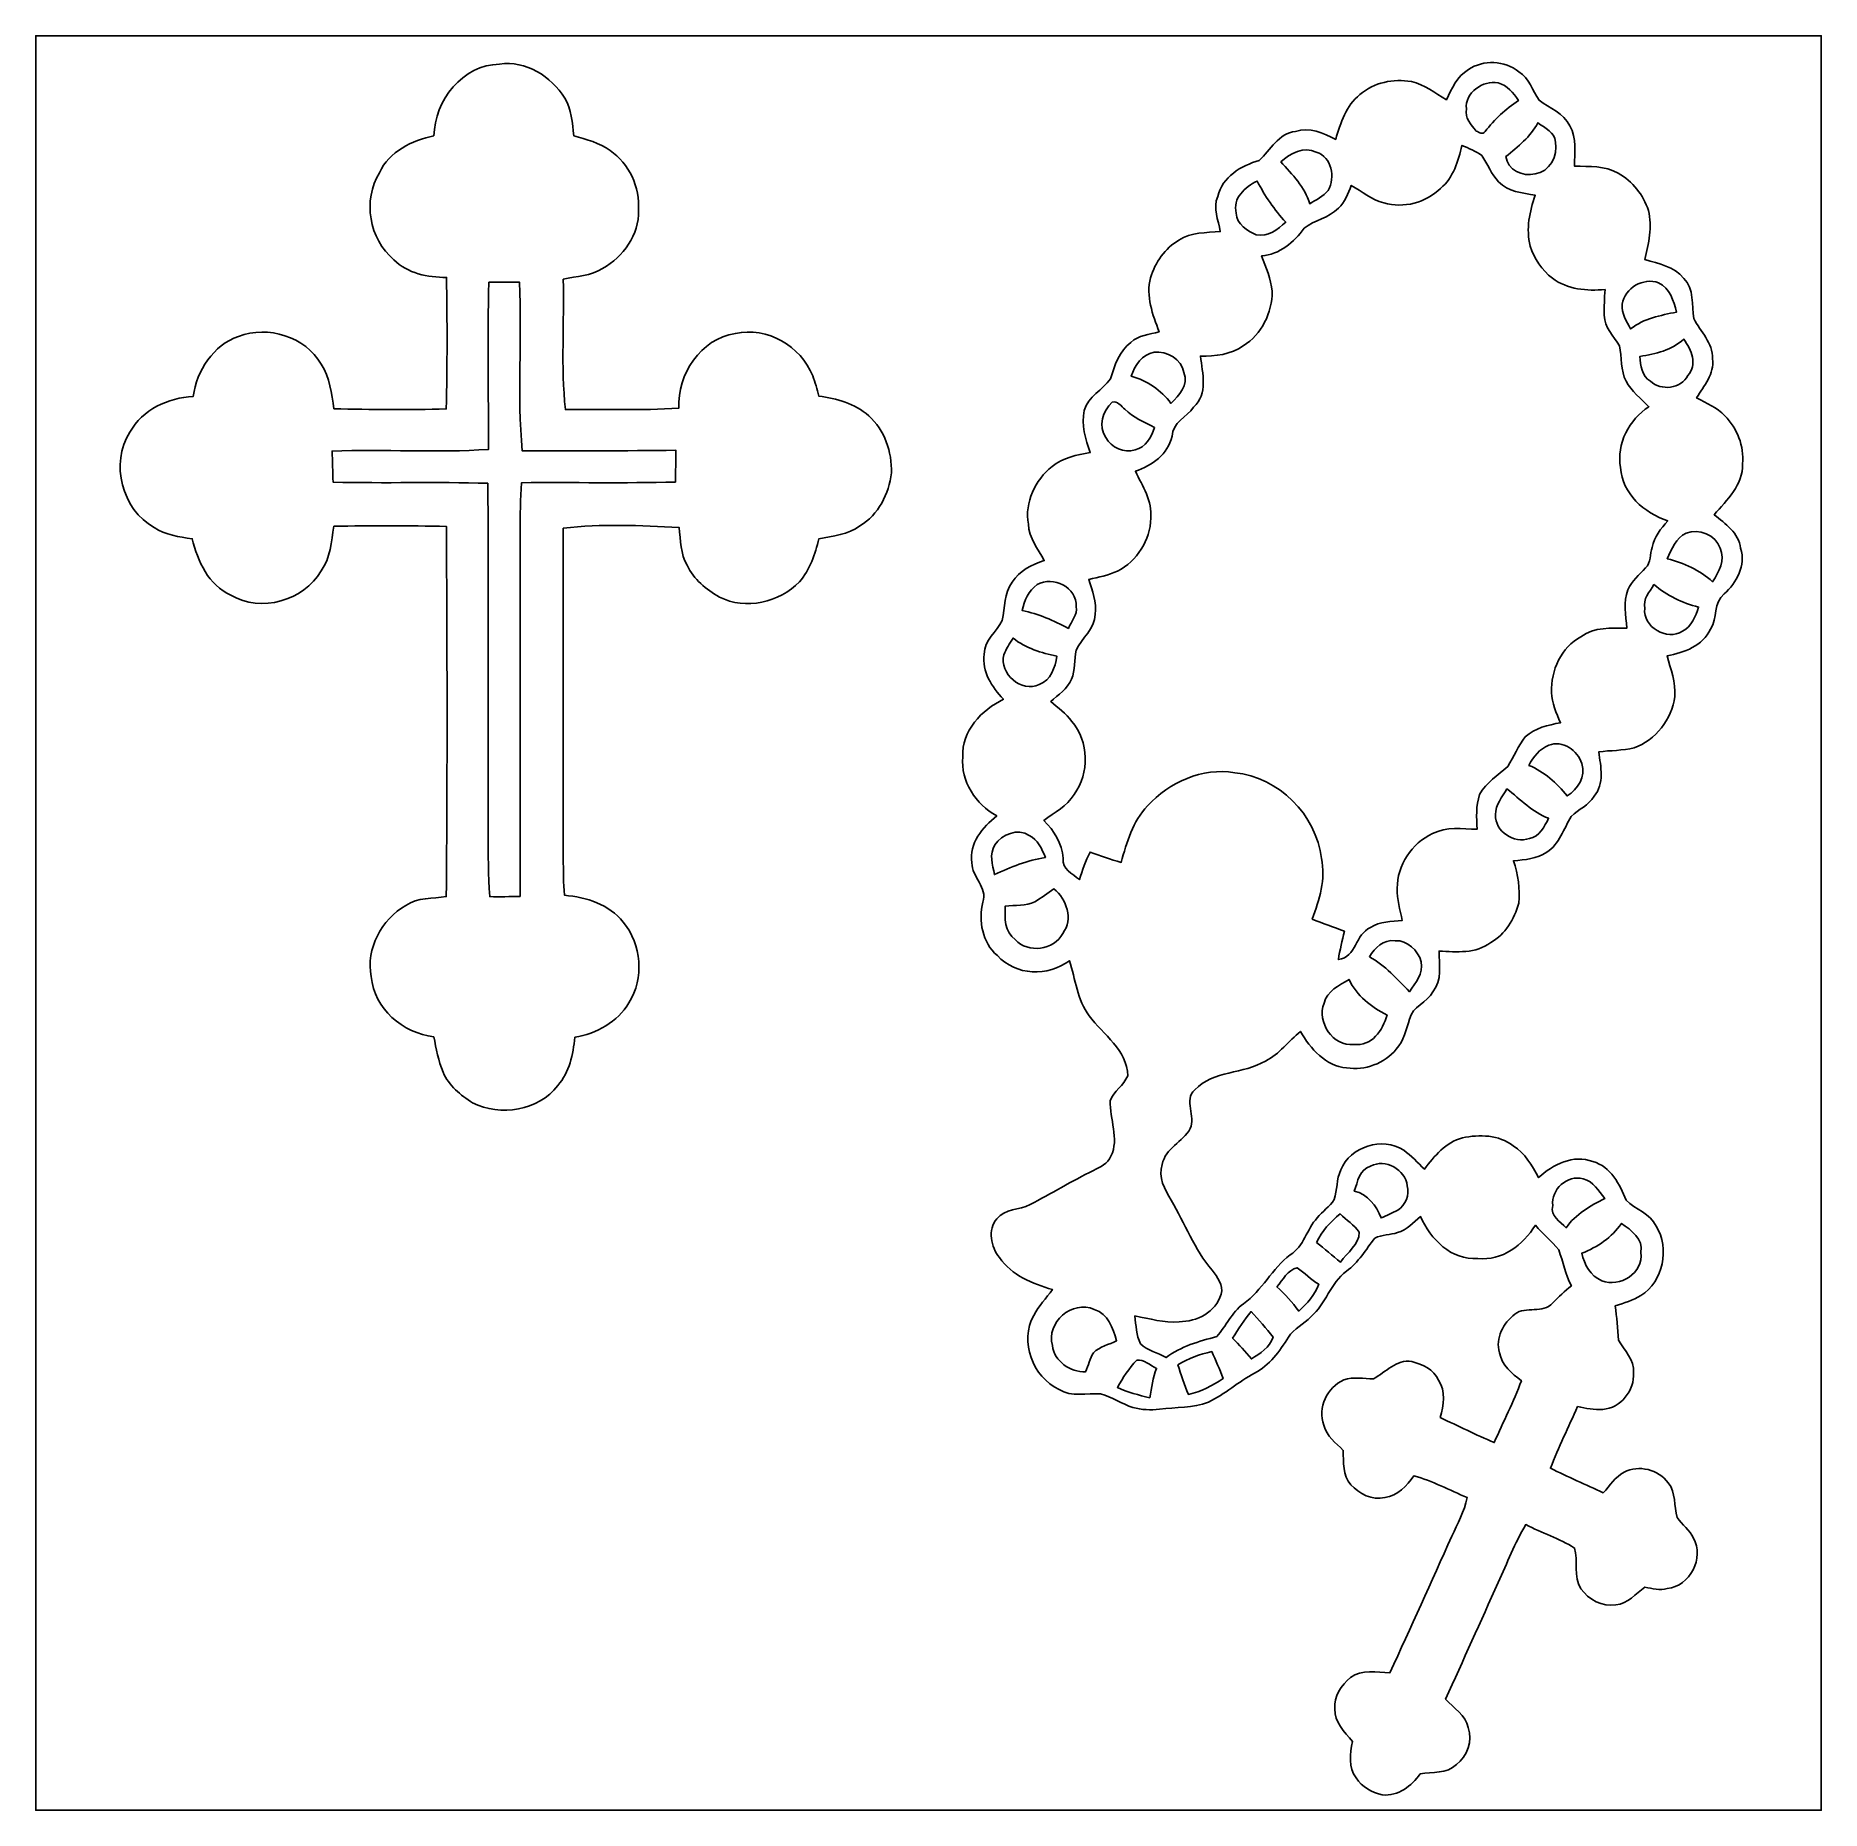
# Model space of a CAD drawing. Header units: centimetres. Extents: x -16.8 to 16.8, y -16.7 to 16.7.
import ezdxf

# ---------------------------------------------------------------- set-up
doc = ezdxf.new("R2010")
doc.units = ezdxf.units.CM
doc.header["$MEASUREMENT"] = 0
doc.layers.add('Layer 1', color=7, linetype='Continuous')

msp = doc.modelspace()

# ---------------------------------------------------------------- linework, layer by layer
at = {"layer": 'Layer 1', "color": 7}
for points, knots in [([(-16.77458, 16.66875), (-16.77458, 16.66875), (16.77458, 16.66875), (16.77458, 16.66875), (16.77458, 16.66875), (16.77458, 16.66875), (16.77458, -16.66875), (16.77458, -16.66875), (16.77458, -16.66875), (16.77458, -16.66875), (-16.77458, -16.66875), (-16.77458, -16.66875), (-16.77458, -16.66875), (-16.77458, -16.66875), (-16.77458, 16.66875), (-16.77458, 16.66875), (-16.77458, 16.66875), (-16.77458, 16.66875), (-16.77458, 16.66875), (-16.77458, 16.66875)], [0, 0, 0, 0, 0.16666667, 0.16666667, 0.16666667, 0.16666667, 0.33333333, 0.33333333, 0.33333333, 0.33333333, 0.5, 0.5, 0.5, 0.5, 0.66666667, 0.66666667, 0.66666667, 0.66666667, 1, 1, 1, 1]), ([(-9.29146, 14.78492), (-9.70351, 14.70131), (-10.13319, 14.49564), (-10.31769, 14.09241), (-10.31769, 14.09241), (-10.63413, 13.57771), (-10.5089, 12.84817), (-10.04605, 12.46117), (-10.04605, 12.46117), (-9.78535, 12.2047), (-9.41035, 12.12497), (-9.05616, 12.12885), (-9.05616, 12.12885), (-9.04275, 11.30476), (-9.04205, 10.48032), (-9.06039, 9.65623), (-9.06039, 9.65623), (-9.76418, 9.64106), (-10.46868, 9.64283), (-11.17247, 9.66082), (-11.17247, 9.66082), (-11.21728, 9.94622), (-11.24409, 10.25031), (-11.41024, 10.49655), (-11.41024, 10.49655), (-11.71011, 11.01972), (-12.4079, 11.22962), (-12.96317, 11.02078), (-12.96317, 11.02078), (-13.44013, 10.85638), (-13.74634, 10.37837), (-13.81548, 9.89365), (-13.81548, 9.89365), (-14.28679, 9.86261), (-14.77151, 9.65129), (-15.00399, 9.22091), (-15.00399, 9.22091), (-15.38182, 8.63318), (-15.15498, 7.76993), (-14.54926, 7.42985), (-14.54926, 7.42985), (-14.33865, 7.28592), (-14.08007, 7.25311), (-13.83383, 7.21995), (-13.83383, 7.21995), (-13.73082, 6.79662), (-13.52797, 6.34612), (-13.10605, 6.15738), (-13.10605, 6.15738), (-12.54054, 5.82119), (-11.74009, 6.05472), (-11.4106, 6.61317), (-11.4106, 6.61317), (-11.23456, 6.85588), (-11.2201, 7.16774), (-11.17247, 7.45314), (-11.17247, 7.45314), (-10.46762, 7.46831), (-9.76242, 7.46725), (-9.05792, 7.44961), (-9.05792, 7.44961), (-9.04416, 5.13221), (-9.03958, 2.81446), (-9.06039, 0.49706), (-9.06039, 0.49706), (-9.31263, 0.4572), (-9.59803, 0.48013), (-9.81886, 0.3302), (-9.81886, 0.3302), (-10.27606, 0.06879), (-10.57487, -0.47907), (-10.46903, -1.00789), (-10.46903, -1.00789), (-10.42247, -1.61325), (-9.87531, -2.06869), (-9.29499, -2.13854), (-9.29499, -2.13854), (-9.2456, -2.36185), (-9.2135, -2.59292), (-9.11754, -2.80282), (-9.11754, -2.80282), (-9.01665, -3.05752), (-8.78805, -3.23321), (-8.56615, -3.37891), (-8.56615, -3.37891), (-8.04369, -3.63961), (-7.3279, -3.53236), (-6.96666, -3.05259), (-6.96666, -3.05259), (-6.74017, -2.80846), (-6.68302, -2.46486), (-6.64422, -2.14701), (-6.64422, -2.14701), (-6.23817, -2.0768), (-5.83918, -1.86337), (-5.62751, -1.4986), (-5.62751, -1.4986), (-5.3407, -1.03858), (-5.39044, -0.40076), (-5.73652, 0.01552), (-5.73652, 0.01552), (-5.99546, 0.35313), (-6.42973, 0.48366), (-6.83824, 0.52105), (-6.83824, 0.52105), (-6.86118, 0.75212), (-6.85941, 0.98531), (-6.86223, 1.21708), (-6.86223, 1.21708), (-6.86259, 3.2833), (-6.85871, 5.34952), (-6.86364, 7.41574), (-6.86364, 7.41574), (-6.14221, 7.50147), (-5.4102, 7.46866), (-4.6863, 7.43091), (-4.6863, 7.43091), (-4.6549, 7.19208), (-4.65984, 6.9342), (-4.53496, 6.71971), (-4.53496, 6.71971), (-4.4136, 6.45478), (-4.17759, 6.26463), (-3.92853, 6.12422), (-3.92853, 6.12422), (-3.43606, 5.87304), (-2.79964, 6.01698), (-2.42429, 6.41068), (-2.42429, 6.41068), (-2.2292, 6.64034), (-2.12654, 6.92926), (-2.06022, 7.21889), (-2.06022, 7.21889), (-1.79599, 7.27287), (-1.50848, 7.28839), (-1.28799, 7.46196), (-1.28799, 7.46196), (-0.93804, 7.66551), (-0.74542, 8.06344), (-0.69638, 8.45397), (-0.69638, 8.45397), (-0.68298, 8.84978), (-0.82726, 9.26042), (-1.1236, 9.53029), (-1.1236, 9.53029), (-1.38324, 9.75854), (-1.7272, 9.85097), (-2.06163, 9.9), (-2.06163, 9.9), (-2.09762, 10.02736), (-2.1269, 10.15647), (-2.17488, 10.27994), (-2.17488, 10.27994), (-2.39713, 10.83839), (-3.03213, 11.2074), (-3.62867, 11.07581), (-3.62867, 11.07581), (-4.2859, 10.97315), (-4.71558, 10.30887), (-4.69194, 9.66964), (-4.69194, 9.66964), (-5.40103, 9.62836), (-6.11223, 9.65376), (-6.82202, 9.64671), (-6.82202, 9.64671), (-6.90845, 10.45916), (-6.84248, 11.27901), (-6.86259, 12.09463), (-6.86259, 12.09463), (-6.61282, 12.15037), (-6.34471, 12.15461), (-6.12316, 12.29783), (-6.12316, 12.29783), (-5.7344, 12.51126), (-5.43384, 12.93283), (-5.44936, 13.38792), (-5.44936, 13.38792), (-5.41584, 13.82219), (-5.62328, 14.26669), (-5.9817, 14.51363), (-5.9817, 14.51363), (-6.18243, 14.66039), (-6.42938, 14.71542), (-6.66186, 14.79091), (-6.66186, 14.79091), (-6.69608, 15.02939), (-6.70384, 15.28586), (-6.83366, 15.49753), (-6.83366, 15.49753), (-7.08907, 15.90393), (-7.56391, 16.21084), (-8.05991, 16.13464), (-8.05991, 16.13464), (-8.75489, 16.12265), (-9.28088, 15.45272), (-9.29146, 14.78492)], [0, 0, 0, 0, 0.02, 0.02, 0.02, 0.02, 0.04, 0.04, 0.04, 0.04, 0.06, 0.06, 0.06, 0.06, 0.08, 0.08, 0.08, 0.08, 0.1, 0.1, 0.1, 0.1, 0.12, 0.12, 0.12, 0.12, 0.14, 0.14, 0.14, 0.14, 0.16, 0.16, 0.16, 0.16, 0.18, 0.18, 0.18, 0.18, 0.2, 0.2, 0.2, 0.2, 0.22, 0.22, 0.22, 0.22, 0.24, 0.24, 0.24, 0.24, 0.26, 0.26, 0.26, 0.26, 0.28, 0.28, 0.28, 0.28, 0.3, 0.3, 0.3, 0.3, 0.32, 0.32, 0.32, 0.32, 0.34, 0.34, 0.34, 0.34, 0.36, 0.36, 0.36, 0.36, 0.38, 0.38, 0.38, 0.38, 0.4, 0.4, 0.4, 0.4, 0.42, 0.42, 0.42, 0.42, 0.44, 0.44, 0.44, 0.44, 0.46, 0.46, 0.46, 0.46, 0.48, 0.48, 0.48, 0.48, 0.5, 0.5, 0.5, 0.5, 0.52, 0.52, 0.52, 0.52, 0.54, 0.54, 0.54, 0.54, 0.56, 0.56, 0.56, 0.56, 0.58, 0.58, 0.58, 0.58, 0.6, 0.6, 0.6, 0.6, 0.62, 0.62, 0.62, 0.62, 0.64, 0.64, 0.64, 0.64, 0.66, 0.66, 0.66, 0.66, 0.68, 0.68, 0.68, 0.68, 0.7, 0.7, 0.7, 0.7, 0.72, 0.72, 0.72, 0.72, 0.74, 0.74, 0.74, 0.74, 0.76, 0.76, 0.76, 0.76, 0.78, 0.78, 0.78, 0.78, 0.8, 0.8, 0.8, 0.8, 0.82, 0.82, 0.82, 0.82, 0.84, 0.84, 0.84, 0.84, 0.86, 0.86, 0.86, 0.86, 0.88, 0.88, 0.88, 0.88, 0.9, 0.9, 0.9, 0.9, 0.92, 0.92, 0.92, 0.92, 0.94, 0.94, 0.94, 0.94, 0.96, 0.96, 0.96, 0.96, 1, 1, 1, 1]), ([(10.14342, 16.03269), (9.93457, 15.9064), (9.83015, 15.67709), (9.72961, 15.46507), (9.72961, 15.46507), (9.52006, 15.5956), (9.31474, 15.748), (9.07203, 15.80832), (9.07203, 15.80832), (8.73407, 15.86689), (8.36965, 15.78963), (8.10648, 15.56385), (8.10648, 15.56385), (7.84648, 15.35606), (7.741, 15.02763), (7.6514, 14.72106), (7.6514, 14.72106), (7.41962, 14.83466), (7.15716, 14.96166), (6.89539, 14.87241), (6.89539, 14.87241), (6.57437, 14.83572), (6.42796, 14.51822), (6.21347, 14.32666), (6.21347, 14.32666), (5.87304, 14.22682), (5.51921, 14.01798), (5.43419, 13.64756), (5.43419, 13.64756), (5.33964, 13.42707), (5.44724, 13.20835), (5.48287, 12.99069), (5.48287, 12.99069), (5.22076, 12.96423), (4.93289, 12.98116), (4.7057, 12.82841), (4.7057, 12.82841), (4.44218, 12.67742), (4.2612, 12.40861), (4.17124, 12.12321), (4.17124, 12.12321), (4.08058, 11.77502), (4.21181, 11.42929), (4.33282, 11.10615), (4.33282, 11.10615), (4.15043, 11.05747), (3.94617, 11.04336), (3.80224, 10.90789), (3.80224, 10.90789), (3.58458, 10.74032), (3.49356, 10.47362), (3.41983, 10.22174), (3.41983, 10.22174), (3.26566, 10.01818), (3.00496, 9.88589), (2.92735, 9.62801), (2.92735, 9.62801), (2.86491, 9.36166), (2.94993, 9.08791), (3.03883, 8.83708), (3.03883, 8.83708), (2.78624, 8.79475), (2.52695, 8.7436), (2.32128, 8.5785), (2.32128, 8.5785), (2.00484, 8.32167), (1.80269, 7.90257), (1.87678, 7.49124), (1.87678, 7.49124), (1.88948, 7.2323), (2.05352, 7.02627), (2.17452, 6.80896), (2.17452, 6.80896), (1.94134, 6.73241), (1.70603, 6.61952), (1.57374, 6.4008), (1.57374, 6.4008), (1.41852, 6.19478), (1.43193, 5.92596), (1.38677, 5.68572), (1.38677, 5.68572), (1.27529, 5.4737), (1.05163, 5.31177), (1.0474, 5.05213), (1.0474, 5.05213), (1.0033, 4.71876), (1.18921, 4.43054), (1.40829, 4.20335), (1.40829, 4.20335), (0.99801, 4.00226), (0.61771, 3.60997), (0.64699, 3.12208), (0.64699, 3.12208), (0.59902, 2.66136), (0.88865, 2.22814), (1.28164, 2.01119), (1.28164, 2.01119), (1.02164, 1.79881), (0.75177, 1.49578), (0.81562, 1.13277), (0.81562, 1.13277), (0.81315, 0.8636), (1.11478, 0.66534), (1.022, 0.39335), (1.022, 0.39335), (0.93557, 0.04092), (1.00824, -0.36795), (1.29364, -0.61172), (1.29364, -0.61172), (1.63971, -0.99166), (2.24825, -1.01247), (2.64724, -0.70838), (2.64724, -0.70838), (2.76154, -1.05445), (2.79541, -1.44392), (3.01837, -1.74413), (3.01837, -1.74413), (3.2826, -2.09338), (3.73521, -2.38936), (3.74227, -2.87055), (3.74227, -2.87055), (3.67136, -3.04976), (3.48156, -3.15807), (3.41242, -3.33834), (3.41242, -3.33834), (3.40289, -3.68088), (3.5881, -4.05059), (3.42794, -4.38115), (3.42794, -4.38115), (3.36938, -4.52049), (3.22298, -4.58329), (3.09774, -4.64891), (3.09774, -4.64891), (2.6924, -4.84646), (2.30787, -5.08388), (1.90782, -5.29061), (1.90782, -5.29061), (1.70674, -5.39468), (1.43439, -5.36363), (1.28693, -5.5566), (1.28693, -5.5566), (1.10173, -5.76051), (1.17546, -6.08824), (1.33385, -6.28685), (1.33385, -6.28685), (1.56175, -6.61882), (1.95509, -6.7751), (2.32728, -6.88481), (2.32728, -6.88481), (2.21192, -7.04779), (2.07327, -7.1949), (1.97661, -7.37094), (1.97661, -7.37094), (1.70462, -7.8613), (1.95721, -8.53017), (2.45392, -8.76229), (2.45392, -8.76229), (2.68923, -8.91434), (2.97286, -8.82262), (3.23356, -8.84767), (3.23356, -8.84767), (3.44699, -8.90376), (3.63114, -9.03534), (3.84069, -9.10237), (3.84069, -9.10237), (4.00367, -9.14506), (4.17477, -9.15635), (4.34164, -9.13201), (4.34164, -9.13201), (4.64749, -9.09179), (4.97064, -9.12072), (5.26133, -8.99936), (5.26133, -8.99936), (5.57248, -8.85578), (5.82471, -8.61483), (6.1281, -8.45714), (6.1281, -8.45714), (6.4075, -8.30968), (6.598, -8.04404), (6.76134, -7.78228), (6.76134, -7.78228), (6.86576, -7.61647), (7.05309, -7.53463), (7.18573, -7.39669), (7.18573, -7.39669), (7.46689, -7.15998), (7.55086, -6.76099), (7.85142, -6.54367), (7.85142, -6.54367), (8.07755, -6.37893), (8.21655, -6.13304), (8.38835, -5.91996), (8.38835, -5.91996), (8.51994, -5.85329), (8.67516, -5.86176), (8.81486, -5.81554), (8.81486, -5.81554), (8.98807, -5.76651), (9.10872, -5.62434), (9.24489, -5.51603), (9.24489, -5.51603), (9.43116, -5.93725), (9.82416, -6.34294), (10.3191, -6.30026), (10.3191, -6.30026), (10.77948, -6.35952), (11.1693, -6.04202), (11.40284, -5.67866), (11.40284, -5.67866), (11.54677, -5.83424), (11.70834, -5.975), (11.84028, -6.14151), (11.84028, -6.14151), (11.92424, -6.36341), (11.9634, -6.60259), (12.07876, -6.8132), (12.07876, -6.8132), (11.9574, -6.91833), (11.83534, -7.02345), (11.72457, -7.13987), (11.72457, -7.13987), (11.54924, -7.34871), (11.22186, -7.18855), (11.01619, -7.3473), (11.01619, -7.3473), (10.80206, -7.51346), (10.64366, -7.79639), (10.72938, -8.07297), (10.72938, -8.07297), (10.76678, -8.30827), (10.96257, -8.46384), (11.14143, -8.5979), (11.14143, -8.5979), (10.99573, -8.99548), (10.79817, -9.37119), (10.63061, -9.7596), (10.63061, -9.7596), (10.28735, -9.6139), (9.95221, -9.45127), (9.61566, -9.29146), (9.61566, -9.29146), (9.67916, -9.06357), (9.72361, -8.79616), (9.58039, -8.58838), (9.58039, -8.58838), (9.49396, -8.38659), (9.28123, -8.29063), (9.08262, -8.23948), (9.08262, -8.23948), (8.78805, -8.18868), (8.59684, -8.44021), (8.36401, -8.56051), (8.36401, -8.56051), (8.17774, -8.56862), (7.98795, -8.51747), (7.80486, -8.58485), (7.80486, -8.58485), (7.49159, -8.72102), (7.3025, -9.10661), (7.42915, -9.43575), (7.42915, -9.43575), (7.48242, -9.63754), (7.65069, -9.76983), (7.79357, -9.90741), (7.79357, -9.90741), (7.79498, -10.1279), (7.78122, -10.37449), (7.93256, -10.5537), (7.93256, -10.5537), (8.0959, -10.71951), (8.33296, -10.85391), (8.57462, -10.79465), (8.57462, -10.79465), (8.81133, -10.75972), (8.99301, -10.5731), (9.12177, -10.38296), (9.12177, -10.38296), (9.46856, -10.48491), (9.7917, -10.65001), (10.12155, -10.79571), (10.12155, -10.79571), (10.06404, -11.05182), (9.94445, -11.28642), (9.83192, -11.52137), (9.83192, -11.52137), (9.44809, -12.37791), (9.06216, -13.2334), (8.66916, -14.08571), (8.66916, -14.08571), (8.42645, -14.07619), (8.14035, -14.01586), (7.9308, -14.17461), (7.9308, -14.17461), (7.7597, -14.31678), (7.60589, -14.52739), (7.63623, -14.76269), (7.63623, -14.76269), (7.61965, -15.01422), (7.81861, -15.19802), (7.96396, -15.37652), (7.96396, -15.37652), (7.92656, -15.6016), (7.87753, -15.86936), (8.03487, -16.06021), (8.03487, -16.06021), (8.14423, -16.22954), (8.33155, -16.33537), (8.52452, -16.38053), (8.52452, -16.38053), (8.82756, -16.40628), (9.07697, -16.21649), (9.2396, -15.98154), (9.2396, -15.98154), (9.46538, -15.94661), (9.7409, -15.98718), (9.91835, -15.80903), (9.91835, -15.80903), (10.1219, -15.6524), (10.23126, -15.36418), (10.14236, -15.11653), (10.14236, -15.11653), (10.09297, -14.87946), (9.8679, -14.74646), (9.71515, -14.58172), (9.71515, -14.58172), (10.0457, -13.85252), (10.37449, -13.12227), (10.70187, -12.39167), (10.70187, -12.39167), (10.87543, -12.02831), (11.01407, -11.64802), (11.22327, -11.30265), (11.22327, -11.30265), (11.52349, -11.45787), (11.85157, -11.56264), (12.13802, -11.74186), (12.13802, -11.74186), (12.2114, -11.98527), (12.11121, -12.27667), (12.25903, -12.50597), (12.25903, -12.50597), (12.39979, -12.71305), (12.65943, -12.85099), (12.91414, -12.80724), (12.91414, -12.80724), (13.13639, -12.79207), (13.28879, -12.59699), (13.462, -12.4781), (13.462, -12.4781), (13.59994, -12.50491), (13.74034, -12.54231), (13.88145, -12.5028), (13.88145, -12.5028), (14.30196, -12.45799), (14.58595, -11.92459), (14.37252, -11.55524), (14.37252, -11.55524), (14.30549, -11.3986), (14.15591, -11.30653), (14.0649, -11.1693), (14.0649, -11.1693), (14.00916, -10.95199), (14.04161, -10.70398), (13.89874, -10.51489), (13.89874, -10.51489), (13.71776, -10.26795), (13.34241, -10.17058), (13.07077, -10.31946), (13.07077, -10.31946), (12.90038, -10.40165), (12.80231, -10.56887), (12.67883, -10.70398), (12.67883, -10.70398), (12.34722, -10.55194), (12.01244, -10.40553), (11.68612, -10.2422), (11.68612, -10.2422), (11.84028, -9.84956), (12.02231, -9.46891), (12.19694, -9.08509), (12.19694, -9.08509), (12.35216, -9.11684), (12.50809, -9.15353), (12.6686, -9.13659), (12.6686, -9.13659), (13.0048, -9.12178), (13.27009, -8.77147), (13.24681, -8.45009), (13.24681, -8.45009), (13.26268, -8.20491), (13.07677, -8.03028), (12.96599, -7.83519), (12.96599, -7.83519), (12.94165, -7.62106), (12.93671, -7.40516), (12.90249, -7.19243), (12.90249, -7.19243), (13.06795, -7.14057), (13.23622, -7.08942), (13.38615, -6.99911), (13.38615, -6.99911), (13.80666, -6.72959), (13.93014, -6.11576), (13.67472, -5.69383), (13.67472, -5.69383), (13.56042, -5.45712), (13.28561, -5.38127), (13.10711, -5.20982), (13.10711, -5.20982), (12.99316, -4.9089), (12.81853, -4.57764), (12.48481, -4.48134), (12.48481, -4.48134), (12.11792, -4.34058), (11.73409, -4.53672), (11.46281, -4.7819), (11.46281, -4.7819), (11.33546, -4.56071), (11.21163, -4.32364), (10.98479, -4.18783), (10.98479, -4.18783), (10.71845, -3.97263), (10.35156, -3.97298), (10.03194, -4.03366), (10.03194, -4.03366), (9.72079, -4.12256), (9.50277, -4.37621), (9.31686, -4.62597), (9.31686, -4.62597), (9.19233, -4.50074), (9.06956, -4.37303), (8.9281, -4.26791), (8.9281, -4.26791), (8.53264, -4.00897), (7.92021, -4.19876), (7.74629, -4.63973), (7.74629, -4.63973), (7.66339, -4.81471), (7.68103, -5.01579), (7.62388, -5.19748), (7.62388, -5.19748), (7.53886, -5.32906), (7.39951, -5.41549), (7.30426, -5.53932), (7.30426, -5.53932), (7.10494, -5.74957), (7.0552, -6.07519), (6.79732, -6.23358), (6.79732, -6.23358), (6.45301, -6.49076), (6.26957, -6.90351), (5.91608, -7.15257), (5.91608, -7.15257), (5.69948, -7.31485), (5.59188, -7.57273), (5.41443, -7.76993), (5.41443, -7.76993), (5.08, -7.85742), (4.74521, -7.95443), (4.46264, -8.16328), (4.46264, -8.16328), (4.30742, -8.07156), (4.11586, -8.0324), (3.98392, -7.9054), (3.98392, -7.9054), (3.90066, -7.74629), (3.90031, -7.55826), (3.87809, -7.38293), (3.87809, -7.38293), (4.15361, -7.42879), (4.42595, -7.52158), (4.70888, -7.49018), (4.70888, -7.49018), (5.04084, -7.49335), (5.39715, -7.30991), (5.49734, -6.97406), (5.49734, -6.97406), (5.55272, -6.80473), (5.42431, -6.64916), (5.3273, -6.52427), (5.3273, -6.52427), (5.00098, -6.12987), (4.81894, -5.6455), (4.5593, -5.20912), (4.5593, -5.20912), (4.44571, -5.00415), (4.30107, -4.77873), (4.39208, -4.53602), (4.39208, -4.53602), (4.44747, -4.22981), (4.77873, -4.11586), (4.91878, -3.86151), (4.91878, -3.86151), (5.02073, -3.63749), (4.79107, -3.32387), (5.0038, -3.13549), (5.0038, -3.13549), (5.34987, -2.76543), (5.92032, -2.84268), (6.33201, -2.59292), (6.33201, -2.59292), (6.58954, -2.45851), (6.77086, -2.22532), (6.98712, -2.038), (6.98712, -2.038), (7.17797, -2.35761), (7.46019, -2.69205), (7.8553, -2.72203), (7.8553, -2.72203), (8.20244, -2.77742), (8.56721, -2.63878), (8.78981, -2.36961), (8.78981, -2.36961), (8.92775, -2.21156), (8.98278, -2.00131), (9.03817, -1.80411), (9.03817, -1.80411), (9.08791, -1.56528), (9.37507, -1.50248), (9.47667, -1.29152), (9.47667, -1.29152), (9.65835, -1.07738), (9.58956, -0.78458), (9.59344, -0.52705), (9.59344, -0.52705), (9.92117, -0.54293), (10.28806, -0.58208), (10.56322, -0.36724), (10.56322, -0.36724), (10.8391, -0.21449), (11.00878, 0.07585), (11.09239, 0.37112), (11.09239, 0.37112), (11.11426, 0.641), (11.08322, 0.9144), (10.98973, 1.1684), (10.98973, 1.1684), (11.20528, 1.19027), (11.43247, 1.2005), (11.61662, 1.33032), (11.61662, 1.33032), (11.86039, 1.47743), (11.9313, 1.77694), (12.07805, 2.0006), (12.07805, 2.0006), (12.21211, 2.13713), (12.40684, 2.20909), (12.50527, 2.3816), (12.50527, 2.3816), (12.70776, 2.61408), (12.62909, 2.93688), (12.59452, 3.21451), (12.59452, 3.21451), (12.81465, 3.2445), (13.03972, 3.23532), (13.25704, 3.29036), (13.25704, 3.29036), (13.66308, 3.43711), (13.96753, 3.82658), (14.02045, 4.25485), (14.02045, 4.25485), (14.04161, 4.51908), (13.94495, 4.77026), (13.87863, 5.02073), (13.87863, 5.02073), (14.19931, 5.07894), (14.54679, 5.20241), (14.69355, 5.52203), (14.69355, 5.52203), (14.82478, 5.72206), (14.74893, 6.02298), (14.94931, 6.18137), (14.94931, 6.18137), (15.18214, 6.39163), (15.367, 6.72042), (15.2587, 7.03897), (15.2587, 7.03897), (15.22342, 7.32649), (14.97224, 7.50358), (14.7634, 7.66939), (14.7634, 7.66939), (14.99447, 7.94844), (15.31479, 8.22925), (15.29327, 8.62542), (15.29327, 8.62542), (15.33313, 8.96232), (15.1892, 9.28829), (14.96377, 9.53029), (14.96377, 9.53029), (14.81667, 9.68446), (14.61594, 9.76454), (14.43284, 9.86578), (14.43284, 9.86578), (14.56761, 10.09297), (14.77327, 10.31275), (14.72812, 10.59991), (14.72812, 10.59991), (14.74435, 10.89766), (14.50375, 11.11003), (14.37887, 11.35415), (14.37887, 11.35415), (14.34253, 11.60604), (14.38769, 11.91048), (14.19013, 12.10945), (14.19013, 12.10945), (14.01269, 12.33558), (13.71953, 12.38426), (13.46165, 12.46434), (13.46165, 12.46434), (13.52867, 12.76456), (13.60241, 13.07924), (13.52585, 13.38439), (13.52585, 13.38439), (13.42919, 13.67684), (13.22952, 13.93649), (12.95682, 14.0843), (12.95682, 14.0843), (12.71341, 14.23423), (12.4139, 14.20707), (12.14049, 14.21765), (12.14049, 14.21765), (12.13238, 14.47094), (12.18918, 14.74823), (12.04701, 14.97471), (12.04701, 14.97471), (11.93906, 15.21777), (11.66812, 15.30385), (11.47304, 15.45766), (11.47304, 15.45766), (11.34604, 15.63511), (11.28783, 15.87324), (11.09133, 15.99247), (11.09133, 15.99247), (10.82463, 16.20414), (10.42635, 16.22249), (10.14342, 16.03269), (10.14342, 16.03269), (10.14342, 16.03269), (10.14342, 16.03269), (10.14342, 16.03269)], [0, 0, 0, 0, 0.00621118, 0.00621118, 0.00621118, 0.00621118, 0.01242236, 0.01242236, 0.01242236, 0.01242236, 0.01863354, 0.01863354, 0.01863354, 0.01863354, 0.02484472, 0.02484472, 0.02484472, 0.02484472, 0.0310559, 0.0310559, 0.0310559, 0.0310559, 0.03726708, 0.03726708, 0.03726708, 0.03726708, 0.04347826, 0.04347826, 0.04347826, 0.04347826, 0.04968944, 0.04968944, 0.04968944, 0.04968944, 0.05590062, 0.05590062, 0.05590062, 0.05590062, 0.0621118, 0.0621118, 0.0621118, 0.0621118, 0.06832298, 0.06832298, 0.06832298, 0.06832298, 0.07453416, 0.07453416, 0.07453416, 0.07453416, 0.08074534, 0.08074534, 0.08074534, 0.08074534, 0.08695652, 0.08695652, 0.08695652, 0.08695652, 0.0931677, 0.0931677, 0.0931677, 0.0931677, 0.09937888, 0.09937888, 0.09937888, 0.09937888, 0.10559006, 0.10559006, 0.10559006, 0.10559006, 0.11180124, 0.11180124, 0.11180124, 0.11180124, 0.11801242, 0.11801242, 0.11801242, 0.11801242, 0.1242236, 0.1242236, 0.1242236, 0.1242236, 0.13043478, 0.13043478, 0.13043478, 0.13043478, 0.13664596, 0.13664596, 0.13664596, 0.13664596, 0.14285714, 0.14285714, 0.14285714, 0.14285714, 0.14906832, 0.14906832, 0.14906832, 0.14906832, 0.1552795, 0.1552795, 0.1552795, 0.1552795, 0.16149068, 0.16149068, 0.16149068, 0.16149068, 0.16770186, 0.16770186, 0.16770186, 0.16770186, 0.17391304, 0.17391304, 0.17391304, 0.17391304, 0.18012422, 0.18012422, 0.18012422, 0.18012422, 0.1863354, 0.1863354, 0.1863354, 0.1863354, 0.19254658, 0.19254658, 0.19254658, 0.19254658, 0.19875776, 0.19875776, 0.19875776, 0.19875776, 0.20496894, 0.20496894, 0.20496894, 0.20496894, 0.21118012, 0.21118012, 0.21118012, 0.21118012, 0.2173913, 0.2173913, 0.2173913, 0.2173913, 0.22360248, 0.22360248, 0.22360248, 0.22360248, 0.22981366, 0.22981366, 0.22981366, 0.22981366, 0.23602484, 0.23602484, 0.23602484, 0.23602484, 0.24223602, 0.24223602, 0.24223602, 0.24223602, 0.2484472, 0.2484472, 0.2484472, 0.2484472, 0.25465839, 0.25465839, 0.25465839, 0.25465839, 0.26086957, 0.26086957, 0.26086957, 0.26086957, 0.26708075, 0.26708075, 0.26708075, 0.26708075, 0.27329193, 0.27329193, 0.27329193, 0.27329193, 0.27950311, 0.27950311, 0.27950311, 0.27950311, 0.28571429, 0.28571429, 0.28571429, 0.28571429, 0.29192547, 0.29192547, 0.29192547, 0.29192547, 0.29813665, 0.29813665, 0.29813665, 0.29813665, 0.30434783, 0.30434783, 0.30434783, 0.30434783, 0.31055901, 0.31055901, 0.31055901, 0.31055901, 0.31677019, 0.31677019, 0.31677019, 0.31677019, 0.32298137, 0.32298137, 0.32298137, 0.32298137, 0.32919255, 0.32919255, 0.32919255, 0.32919255, 0.33540373, 0.33540373, 0.33540373, 0.33540373, 0.34161491, 0.34161491, 0.34161491, 0.34161491, 0.34782609, 0.34782609, 0.34782609, 0.34782609, 0.35403727, 0.35403727, 0.35403727, 0.35403727, 0.36024845, 0.36024845, 0.36024845, 0.36024845, 0.36645963, 0.36645963, 0.36645963, 0.36645963, 0.37267081, 0.37267081, 0.37267081, 0.37267081, 0.37888199, 0.37888199, 0.37888199, 0.37888199, 0.38509317, 0.38509317, 0.38509317, 0.38509317, 0.39130435, 0.39130435, 0.39130435, 0.39130435, 0.39751553, 0.39751553, 0.39751553, 0.39751553, 0.40372671, 0.40372671, 0.40372671, 0.40372671, 0.40993789, 0.40993789, 0.40993789, 0.40993789, 0.41614907, 0.41614907, 0.41614907, 0.41614907, 0.42236025, 0.42236025, 0.42236025, 0.42236025, 0.42857143, 0.42857143, 0.42857143, 0.42857143, 0.43478261, 0.43478261, 0.43478261, 0.43478261, 0.44099379, 0.44099379, 0.44099379, 0.44099379, 0.44720497, 0.44720497, 0.44720497, 0.44720497, 0.45341615, 0.45341615, 0.45341615, 0.45341615, 0.45962733, 0.45962733, 0.45962733, 0.45962733, 0.46583851, 0.46583851, 0.46583851, 0.46583851, 0.47204969, 0.47204969, 0.47204969, 0.47204969, 0.47826087, 0.47826087, 0.47826087, 0.47826087, 0.48447205, 0.48447205, 0.48447205, 0.48447205, 0.49068323, 0.49068323, 0.49068323, 0.49068323, 0.49689441, 0.49689441, 0.49689441, 0.49689441, 0.50310559, 0.50310559, 0.50310559, 0.50310559, 0.50931677, 0.50931677, 0.50931677, 0.50931677, 0.51552795, 0.51552795, 0.51552795, 0.51552795, 0.52173913, 0.52173913, 0.52173913, 0.52173913, 0.52795031, 0.52795031, 0.52795031, 0.52795031, 0.53416149, 0.53416149, 0.53416149, 0.53416149, 0.54037267, 0.54037267, 0.54037267, 0.54037267, 0.54658385, 0.54658385, 0.54658385, 0.54658385, 0.55279503, 0.55279503, 0.55279503, 0.55279503, 0.55900621, 0.55900621, 0.55900621, 0.55900621, 0.56521739, 0.56521739, 0.56521739, 0.56521739, 0.57142857, 0.57142857, 0.57142857, 0.57142857, 0.57763975, 0.57763975, 0.57763975, 0.57763975, 0.58385093, 0.58385093, 0.58385093, 0.58385093, 0.59006211, 0.59006211, 0.59006211, 0.59006211, 0.59627329, 0.59627329, 0.59627329, 0.59627329, 0.60248447, 0.60248447, 0.60248447, 0.60248447, 0.60869565, 0.60869565, 0.60869565, 0.60869565, 0.61490683, 0.61490683, 0.61490683, 0.61490683, 0.62111801, 0.62111801, 0.62111801, 0.62111801, 0.62732919, 0.62732919, 0.62732919, 0.62732919, 0.63354037, 0.63354037, 0.63354037, 0.63354037, 0.63975155, 0.63975155, 0.63975155, 0.63975155, 0.64596273, 0.64596273, 0.64596273, 0.64596273, 0.65217391, 0.65217391, 0.65217391, 0.65217391, 0.65838509, 0.65838509, 0.65838509, 0.65838509, 0.66459627, 0.66459627, 0.66459627, 0.66459627, 0.67080745, 0.67080745, 0.67080745, 0.67080745, 0.67701863, 0.67701863, 0.67701863, 0.67701863, 0.68322981, 0.68322981, 0.68322981, 0.68322981, 0.68944099, 0.68944099, 0.68944099, 0.68944099, 0.69565217, 0.69565217, 0.69565217, 0.69565217, 0.70186335, 0.70186335, 0.70186335, 0.70186335, 0.70807453, 0.70807453, 0.70807453, 0.70807453, 0.71428571, 0.71428571, 0.71428571, 0.71428571, 0.72049689, 0.72049689, 0.72049689, 0.72049689, 0.72670807, 0.72670807, 0.72670807, 0.72670807, 0.73291925, 0.73291925, 0.73291925, 0.73291925, 0.73913043, 0.73913043, 0.73913043, 0.73913043, 0.74534161, 0.74534161, 0.74534161, 0.74534161, 0.7515528, 0.7515528, 0.7515528, 0.7515528, 0.75776398, 0.75776398, 0.75776398, 0.75776398, 0.76397516, 0.76397516, 0.76397516, 0.76397516, 0.77018634, 0.77018634, 0.77018634, 0.77018634, 0.77639752, 0.77639752, 0.77639752, 0.77639752, 0.7826087, 0.7826087, 0.7826087, 0.7826087, 0.78881988, 0.78881988, 0.78881988, 0.78881988, 0.79503106, 0.79503106, 0.79503106, 0.79503106, 0.80124224, 0.80124224, 0.80124224, 0.80124224, 0.80745342, 0.80745342, 0.80745342, 0.80745342, 0.8136646, 0.8136646, 0.8136646, 0.8136646, 0.81987578, 0.81987578, 0.81987578, 0.81987578, 0.82608696, 0.82608696, 0.82608696, 0.82608696, 0.83229814, 0.83229814, 0.83229814, 0.83229814, 0.83850932, 0.83850932, 0.83850932, 0.83850932, 0.8447205, 0.8447205, 0.8447205, 0.8447205, 0.85093168, 0.85093168, 0.85093168, 0.85093168, 0.85714286, 0.85714286, 0.85714286, 0.85714286, 0.86335404, 0.86335404, 0.86335404, 0.86335404, 0.86956522, 0.86956522, 0.86956522, 0.86956522, 0.8757764, 0.8757764, 0.8757764, 0.8757764, 0.88198758, 0.88198758, 0.88198758, 0.88198758, 0.88819876, 0.88819876, 0.88819876, 0.88819876, 0.89440994, 0.89440994, 0.89440994, 0.89440994, 0.90062112, 0.90062112, 0.90062112, 0.90062112, 0.9068323, 0.9068323, 0.9068323, 0.9068323, 0.91304348, 0.91304348, 0.91304348, 0.91304348, 0.91925466, 0.91925466, 0.91925466, 0.91925466, 0.92546584, 0.92546584, 0.92546584, 0.92546584, 0.93167702, 0.93167702, 0.93167702, 0.93167702, 0.9378882, 0.9378882, 0.9378882, 0.9378882, 0.94409938, 0.94409938, 0.94409938, 0.94409938, 0.95031056, 0.95031056, 0.95031056, 0.95031056, 0.95652174, 0.95652174, 0.95652174, 0.95652174, 0.96273292, 0.96273292, 0.96273292, 0.96273292, 0.9689441, 0.9689441, 0.9689441, 0.9689441, 0.97515528, 0.97515528, 0.97515528, 0.97515528, 0.98136646, 0.98136646, 0.98136646, 0.98136646, 0.98757764, 0.98757764, 0.98757764, 0.98757764, 1, 1, 1, 1]), ([(10.10638, 15.29292), (10.07357, 15.59736), (10.41788, 15.83902), (10.70151, 15.78292), (10.70151, 15.78292), (10.87226, 15.73354), (10.99291, 15.59595), (11.08392, 15.45131), (11.08392, 15.45131), (10.84439, 15.29292), (10.63519, 15.09536), (10.45669, 14.87064), (10.45669, 14.87064), (10.41964, 14.8022), (10.34239, 14.85406), (10.293, 14.8784), (10.293, 14.8784), (10.19457, 14.99447), (10.07145, 15.12323), (10.10638, 15.29292)], [0, 0, 0, 0, 0.16666667, 0.16666667, 0.16666667, 0.16666667, 0.33333333, 0.33333333, 0.33333333, 0.33333333, 0.5, 0.5, 0.5, 0.5, 0.66666667, 0.66666667, 0.66666667, 0.66666667, 1, 1, 1, 1]), ([(11.44976, 15.03362), (11.57605, 14.93379), (11.77325, 14.85688), (11.78031, 14.67026), (11.78031, 14.67026), (11.82934, 14.41556), (11.67024, 14.10511), (11.39719, 14.07407), (11.39719, 14.07407), (11.17, 14.01022), (10.87579, 14.15203), (10.84721, 14.39968), (10.84721, 14.39968), (11.07652, 14.58172), (11.30935, 14.76939), (11.44976, 15.03362)], [0, 0, 0, 0, 0.2, 0.2, 0.2, 0.2, 0.4, 0.4, 0.4, 0.4, 0.6, 0.6, 0.6, 0.6, 1, 1, 1, 1]), ([(10.02277, 14.60712), (10.15083, 14.55314), (10.28206, 14.50022), (10.39601, 14.41909), (10.39601, 14.41909), (10.51172, 14.26034), (10.56993, 14.06419), (10.7128, 13.92308), (10.7128, 13.92308), (10.88637, 13.73117), (11.16154, 13.716), (11.40142, 13.67261), (11.40142, 13.67261), (11.29171, 13.36851), (11.22504, 13.03726), (11.30441, 12.71693), (11.30441, 12.71693), (11.37955, 12.48022), (11.52948, 12.26749), (11.72245, 12.11121), (11.72245, 12.11121), (12.00573, 11.90272), (12.37121, 11.86956), (12.71129, 11.8999), (12.71129, 11.8999), (12.70141, 11.73868), (12.69259, 11.57746), (12.69788, 11.41589), (12.69788, 11.41589), (12.70106, 11.18764), (12.87357, 11.02783), (12.98116, 10.84545), (12.98116, 10.84545), (13.02738, 10.62531), (13.00515, 10.38542), (13.10605, 10.17764), (13.10605, 10.17764), (13.21259, 9.98855), (13.3858, 9.85167), (13.53679, 9.69998), (13.53679, 9.69998), (13.16037, 9.45586), (12.92648, 9.00924), (13.00127, 8.55557), (13.00127, 8.55557), (13.03584, 8.06556), (13.44683, 7.70255), (13.88921, 7.55438), (13.88921, 7.55438), (13.76221, 7.40904), (13.63274, 7.2517), (13.59676, 7.05661), (13.59676, 7.05661), (13.5569, 6.93173), (13.57524, 6.77122), (13.4747, 6.67067), (13.4747, 6.67067), (13.35476, 6.54226), (13.20871, 6.42761), (13.14274, 6.25934), (13.14274, 6.25934), (13.04361, 6.03285), (13.10287, 5.77744), (13.12157, 5.54143), (13.12157, 5.54143), (12.82982, 5.53791), (12.50597, 5.56472), (12.25903, 5.3788), (12.25903, 5.3788), (11.88861, 5.17772), (11.6907, 4.74416), (11.70693, 4.33317), (11.70693, 4.33317), (11.71434, 4.13032), (11.79759, 3.94547), (11.87556, 3.76273), (11.87556, 3.76273), (11.64061, 3.71757), (11.39507, 3.66536), (11.21234, 3.4985), (11.21234, 3.4985), (11.07934, 3.3274), (11.00067, 3.12244), (10.88214, 2.94287), (10.88214, 2.94287), (10.70081, 2.77248), (10.47715, 2.64019), (10.35579, 2.41406), (10.35579, 2.41406), (10.28418, 2.20416), (10.29441, 1.97908), (10.30817, 1.76107), (10.30817, 1.76107), (10.02841, 1.76424), (9.7282, 1.81575), (9.47032, 1.67922), (9.47032, 1.67922), (9.07768, 1.50142), (8.80639, 1.08268), (8.80569, 0.65193), (8.80569, 0.65193), (8.79863, 0.44591), (8.86142, 0.248), (8.90058, 0.04798), (8.90058, 0.04798), (8.70021, 0.02081), (8.47937, 0.03634), (8.30721, -0.08749), (8.30721, -0.08749), (8.0137, -0.20214), (8.04298, -0.64488), (7.70149, -0.68615), (7.70149, -0.68615), (7.72866, -0.50694), (7.77452, -0.33055), (7.81614, -0.15452), (7.81614, -0.15452), (7.61436, -0.07655), (7.40869, -0.01199), (7.21042, 0.07408), (7.21042, 0.07408), (7.34131, 0.43462), (7.46725, 0.82726), (7.38399, 1.2125), (7.38399, 1.2125), (7.28521, 2.03447), (6.58072, 2.74038), (5.75275, 2.82363), (5.75275, 2.82363), (5.14279, 2.92559), (4.52296, 2.64548), (4.11586, 2.19851), (4.11586, 2.19851), (3.83893, 1.90888), (3.72145, 1.51624), (3.62021, 1.13947), (3.62021, 1.13947), (3.42194, 1.1938), (3.22651, 1.25801), (3.03495, 1.33315), (3.03495, 1.33315), (2.9464, 1.16911), (2.89807, 0.98848), (2.83422, 0.81456), (2.83422, 0.81456), (2.70722, 0.92816), (2.50296, 1.00718), (2.52942, 1.21708), (2.52942, 1.21708), (2.51319, 1.49648), (2.35726, 1.73249), (2.16817, 1.92758), (2.16817, 1.92758), (2.36396, 2.08209), (2.60844, 2.19004), (2.73403, 2.41653), (2.73403, 2.41653), (3.03354, 2.81093), (3.01061, 3.40995), (2.69416, 3.78848), (2.69416, 3.78848), (2.58621, 3.93771), (2.42958, 4.03754), (2.29588, 4.16066), (2.29588, 4.16066), (2.43981, 4.28519), (2.6095, 4.39949), (2.68534, 4.58082), (2.68534, 4.58082), (2.76049, 4.75298), (2.73897, 4.94524), (2.77283, 5.12621), (2.77283, 5.12621), (2.88008, 5.35658), (3.12667, 5.52379), (3.13267, 5.79826), (3.13267, 5.79826), (3.16406, 6.02544), (3.07269, 6.24134), (3.01061, 6.45478), (3.01061, 6.45478), (3.19334, 6.49499), (3.37855, 6.53274), (3.55036, 6.61035), (3.55036, 6.61035), (3.91689, 6.79591), (4.16807, 7.19243), (4.17618, 7.60412), (4.17618, 7.60412), (4.20758, 7.92797), (4.02414, 8.20737), (3.88726, 8.48536), (3.88726, 8.48536), (4.20299, 8.59261), (4.49686, 8.80569), (4.57623, 9.144), (4.57623, 9.144), (4.58717, 9.40576), (4.85105, 9.50172), (4.98193, 9.69222), (4.98193, 9.69222), (5.25568, 9.9381), (5.14703, 10.32722), (5.10999, 10.6493), (5.10999, 10.6493), (5.38727, 10.64366), (5.68007, 10.67964), (5.91291, 10.84368), (5.91291, 10.84368), (6.25969, 11.05711), (6.45971, 11.46457), (6.45795, 11.86674), (6.45795, 11.86674), (6.43467, 12.09992), (6.33836, 12.31512), (6.25687, 12.53137), (6.25687, 12.53137), (6.59659, 12.56101), (6.86576, 12.78643), (7.06014, 13.05137), (7.06014, 13.05137), (7.24888, 13.21329), (7.52863, 13.23975), (7.70043, 13.43025), (7.70043, 13.43025), (7.8292, 13.54067), (7.88564, 13.70401), (7.94385, 13.85746), (7.94385, 13.85746), (8.14387, 13.74211), (8.32379, 13.5823), (8.55451, 13.53114), (8.55451, 13.53114), (8.92951, 13.41402), (9.34226, 13.53785), (9.62272, 13.80137), (9.62272, 13.80137), (9.8612, 14.0014), (9.95398, 14.31607), (10.02277, 14.60712)], [0, 0, 0, 0, 0.01639344, 0.01639344, 0.01639344, 0.01639344, 0.03278689, 0.03278689, 0.03278689, 0.03278689, 0.04918033, 0.04918033, 0.04918033, 0.04918033, 0.06557377, 0.06557377, 0.06557377, 0.06557377, 0.08196721, 0.08196721, 0.08196721, 0.08196721, 0.09836066, 0.09836066, 0.09836066, 0.09836066, 0.1147541, 0.1147541, 0.1147541, 0.1147541, 0.13114754, 0.13114754, 0.13114754, 0.13114754, 0.14754098, 0.14754098, 0.14754098, 0.14754098, 0.16393443, 0.16393443, 0.16393443, 0.16393443, 0.18032787, 0.18032787, 0.18032787, 0.18032787, 0.19672131, 0.19672131, 0.19672131, 0.19672131, 0.21311475, 0.21311475, 0.21311475, 0.21311475, 0.2295082, 0.2295082, 0.2295082, 0.2295082, 0.24590164, 0.24590164, 0.24590164, 0.24590164, 0.26229508, 0.26229508, 0.26229508, 0.26229508, 0.27868852, 0.27868852, 0.27868852, 0.27868852, 0.29508197, 0.29508197, 0.29508197, 0.29508197, 0.31147541, 0.31147541, 0.31147541, 0.31147541, 0.32786885, 0.32786885, 0.32786885, 0.32786885, 0.3442623, 0.3442623, 0.3442623, 0.3442623, 0.36065574, 0.36065574, 0.36065574, 0.36065574, 0.37704918, 0.37704918, 0.37704918, 0.37704918, 0.39344262, 0.39344262, 0.39344262, 0.39344262, 0.40983607, 0.40983607, 0.40983607, 0.40983607, 0.42622951, 0.42622951, 0.42622951, 0.42622951, 0.44262295, 0.44262295, 0.44262295, 0.44262295, 0.45901639, 0.45901639, 0.45901639, 0.45901639, 0.47540984, 0.47540984, 0.47540984, 0.47540984, 0.49180328, 0.49180328, 0.49180328, 0.49180328, 0.50819672, 0.50819672, 0.50819672, 0.50819672, 0.52459016, 0.52459016, 0.52459016, 0.52459016, 0.54098361, 0.54098361, 0.54098361, 0.54098361, 0.55737705, 0.55737705, 0.55737705, 0.55737705, 0.57377049, 0.57377049, 0.57377049, 0.57377049, 0.59016393, 0.59016393, 0.59016393, 0.59016393, 0.60655738, 0.60655738, 0.60655738, 0.60655738, 0.62295082, 0.62295082, 0.62295082, 0.62295082, 0.63934426, 0.63934426, 0.63934426, 0.63934426, 0.6557377, 0.6557377, 0.6557377, 0.6557377, 0.67213115, 0.67213115, 0.67213115, 0.67213115, 0.68852459, 0.68852459, 0.68852459, 0.68852459, 0.70491803, 0.70491803, 0.70491803, 0.70491803, 0.72131148, 0.72131148, 0.72131148, 0.72131148, 0.73770492, 0.73770492, 0.73770492, 0.73770492, 0.75409836, 0.75409836, 0.75409836, 0.75409836, 0.7704918, 0.7704918, 0.7704918, 0.7704918, 0.78688525, 0.78688525, 0.78688525, 0.78688525, 0.80327869, 0.80327869, 0.80327869, 0.80327869, 0.81967213, 0.81967213, 0.81967213, 0.81967213, 0.83606557, 0.83606557, 0.83606557, 0.83606557, 0.85245902, 0.85245902, 0.85245902, 0.85245902, 0.86885246, 0.86885246, 0.86885246, 0.86885246, 0.8852459, 0.8852459, 0.8852459, 0.8852459, 0.90163934, 0.90163934, 0.90163934, 0.90163934, 0.91803279, 0.91803279, 0.91803279, 0.91803279, 0.93442623, 0.93442623, 0.93442623, 0.93442623, 0.95081967, 0.95081967, 0.95081967, 0.95081967, 0.96721311, 0.96721311, 0.96721311, 0.96721311, 1, 1, 1, 1]), ([(6.62023, 14.3002), (6.79274, 14.46142), (7.05238, 14.59265), (7.28662, 14.48329), (7.28662, 14.48329), (7.57555, 14.38628), (7.64928, 14.00916), (7.50993, 13.76327), (7.50993, 13.76327), (7.41997, 13.65003), (7.2831, 13.58653), (7.16245, 13.51139), (7.16245, 13.51139), (7.07072, 13.82854), (6.83331, 14.06102), (6.62023, 14.3002)], [0, 0, 0, 0, 0.2, 0.2, 0.2, 0.2, 0.4, 0.4, 0.4, 0.4, 0.6, 0.6, 0.6, 0.6, 1, 1, 1, 1]), ([(5.78379, 13.33253), (5.71041, 13.6144), (5.94536, 13.83206), (6.17608, 13.93896), (6.17608, 13.93896), (6.31931, 13.65814), (6.49817, 13.39815), (6.71266, 13.16602), (6.71266, 13.16602), (6.56026, 13.02844), (6.38034, 12.8845), (6.15703, 12.92895), (6.15703, 12.92895), (5.98876, 12.99669), (5.78873, 13.12757), (5.78379, 13.33253)], [0, 0, 0, 0, 0.2, 0.2, 0.2, 0.2, 0.4, 0.4, 0.4, 0.4, 0.6, 0.6, 0.6, 0.6, 1, 1, 1, 1]), ([(13.03479, 11.62332), (13.08312, 11.92742), (13.42813, 12.1352), (13.71812, 12.02514), (13.71812, 12.02514), (13.93225, 11.92636), (13.99787, 11.68541), (14.05502, 11.47798), (14.05502, 11.47798), (13.75269, 11.41201), (13.4426, 11.36121), (13.19248, 11.15977), (13.19248, 11.15977), (13.1191, 11.30618), (13.01291, 11.4494), (13.03479, 11.62332)], [0, 0, 0, 0, 0.2, 0.2, 0.2, 0.2, 0.4, 0.4, 0.4, 0.4, 0.6, 0.6, 0.6, 0.6, 1, 1, 1, 1]), ([(-8.26135, 12.03713), (-8.06909, 12.03889), (-7.87682, 12.03889), (-7.68421, 12.03713), (-7.68421, 12.03713), (-7.63623, 10.98197), (-7.73042, 9.92187), (-7.63305, 8.86919), (-7.63305, 8.86919), (-6.67068, 8.87554), (-5.7083, 8.86672), (-4.74592, 8.88047), (-4.74592, 8.88047), (-4.74839, 8.68186), (-4.75051, 8.48289), (-4.75439, 8.28393), (-4.75439, 8.28393), (-5.71818, 8.26064), (-6.68232, 8.27828), (-7.64611, 8.27193), (-7.64611, 8.27193), (-7.68703, 7.66163), (-7.67151, 7.04956), (-7.67362, 6.43819), (-7.67362, 6.43819), (-7.67256, 4.45911), (-7.67221, 2.48003), (-7.67362, 0.50094), (-7.67362, 0.50094), (-7.86412, 0.4953), (-8.05462, 0.48824), (-8.24477, 0.49742), (-8.24477, 0.49742), (-8.29628, 1.28905), (-8.26594, 2.0828), (-8.27229, 2.87514), (-8.27229, 2.87514), (-8.27828, 4.67042), (-8.2617, 6.46606), (-8.28075, 8.26135), (-8.28075, 8.26135), (-9.24983, 8.28851), (-10.21927, 8.25817), (-11.18835, 8.28181), (-11.18835, 8.28181), (-11.19434, 8.4769), (-11.19964, 8.67163), (-11.20493, 8.86636), (-11.20493, 8.86636), (-10.22526, 8.90305), (-9.24278, 8.83038), (-8.26417, 8.89776), (-8.26417, 8.89776), (-8.27158, 9.9441), (-8.28463, 10.99079), (-8.26135, 12.03713)], [0, 0, 0, 0, 0.06666667, 0.06666667, 0.06666667, 0.06666667, 0.13333333, 0.13333333, 0.13333333, 0.13333333, 0.2, 0.2, 0.2, 0.2, 0.26666667, 0.26666667, 0.26666667, 0.26666667, 0.33333333, 0.33333333, 0.33333333, 0.33333333, 0.4, 0.4, 0.4, 0.4, 0.46666667, 0.46666667, 0.46666667, 0.46666667, 0.53333333, 0.53333333, 0.53333333, 0.53333333, 0.6, 0.6, 0.6, 0.6, 0.66666667, 0.66666667, 0.66666667, 0.66666667, 0.73333333, 0.73333333, 0.73333333, 0.73333333, 0.8, 0.8, 0.8, 0.8, 0.86666667, 0.86666667, 0.86666667, 0.86666667, 1, 1, 1, 1]), ([(4.23827, 10.72233), (4.47887, 10.74843), (4.76074, 10.59356), (4.79954, 10.33886), (4.79954, 10.33886), (4.88632, 10.10602), (4.70852, 9.91023), (4.55471, 9.76171), (4.55471, 9.76171), (4.36915, 10.01042), (4.11092, 10.1914), (3.81071, 10.27042), (3.81071, 10.27042), (3.87244, 10.47715), (4.01249, 10.67964), (4.23827, 10.72233)], [0, 0, 0, 0, 0.2, 0.2, 0.2, 0.2, 0.4, 0.4, 0.4, 0.4, 0.6, 0.6, 0.6, 0.6, 1, 1, 1, 1]), ([(13.3671, 10.64507), (13.66626, 10.68564), (13.95977, 10.76607), (14.19401, 10.96574), (14.19401, 10.96574), (14.32983, 10.76748), (14.45683, 10.49302), (14.26669, 10.28524), (14.26669, 10.28524), (14.14074, 10.03547), (13.76116, 9.98996), (13.56572, 10.1787), (13.56572, 10.1787), (13.40379, 10.27571), (13.37451, 10.47397), (13.3671, 10.64507)], [0, 0, 0, 0, 0.2, 0.2, 0.2, 0.2, 0.4, 0.4, 0.4, 0.4, 0.6, 0.6, 0.6, 0.6, 1, 1, 1, 1]), ([(3.45017, 9.78394), (3.55318, 9.81428), (3.62162, 9.70421), (3.69111, 9.65341), (3.69111, 9.65341), (3.84563, 9.4936), (4.05377, 9.40752), (4.24815, 9.30839), (4.24815, 9.30839), (4.18747, 9.13342), (4.08129, 8.92881), (3.88303, 8.88929), (3.88303, 8.88929), (3.66889, 8.81556), (3.44029, 8.93057), (3.33269, 9.11789), (3.33269, 9.11789), (3.18594, 9.32533), (3.27413, 9.62342), (3.45017, 9.78394)], [0, 0, 0, 0, 0.16666667, 0.16666667, 0.16666667, 0.16666667, 0.33333333, 0.33333333, 0.33333333, 0.33333333, 0.5, 0.5, 0.5, 0.5, 0.66666667, 0.66666667, 0.66666667, 0.66666667, 1, 1, 1, 1]), ([(14.23388, 7.3212), (14.47341, 7.41468), (14.78844, 7.29015), (14.87629, 7.04321), (14.87629, 7.04321), (14.97224, 6.81602), (14.85441, 6.5973), (14.73271, 6.41174), (14.73271, 6.41174), (14.48682, 6.62552), (14.19719, 6.76557), (13.88145, 6.84142), (13.88145, 6.84142), (13.9573, 7.02204), (14.04408, 7.23477), (14.23388, 7.3212)], [0, 0, 0, 0, 0.2, 0.2, 0.2, 0.2, 0.4, 0.4, 0.4, 0.4, 0.6, 0.6, 0.6, 0.6, 1, 1, 1, 1]), ([(2.0387, 6.35706), (2.34386, 6.53239), (2.78836, 6.30661), (2.77742, 5.94254), (2.77742, 5.94254), (2.80317, 5.79049), (2.68111, 5.66596), (2.62819, 5.53297), (2.62819, 5.53297), (2.35444, 5.68889), (2.06516, 5.80319), (1.75824, 5.87269), (1.75824, 5.87269), (1.80199, 6.05684), (1.87925, 6.24346), (2.0387, 6.35706)], [0, 0, 0, 0, 0.2, 0.2, 0.2, 0.2, 0.4, 0.4, 0.4, 0.4, 0.6, 0.6, 0.6, 0.6, 1, 1, 1, 1]), ([(13.63133, 6.35706), (13.87687, 6.15562), (14.15909, 6.0071), (14.46953, 5.93619), (14.46953, 5.93619), (14.41274, 5.76192), (14.34218, 5.56966), (14.16579, 5.48323), (14.16579, 5.48323), (13.87792, 5.29343), (13.41543, 5.56189), (13.45706, 5.90973), (13.45706, 5.90973), (13.41755, 6.08894), (13.5509, 6.21841), (13.63133, 6.35706)], [0, 0, 0, 0, 0.2, 0.2, 0.2, 0.2, 0.4, 0.4, 0.4, 0.4, 0.6, 0.6, 0.6, 0.6, 1, 1, 1, 1]), ([(1.58891, 5.35164), (1.82668, 5.15973), (2.11949, 5.07506), (2.41406, 5.01191), (2.41406, 5.01191), (2.37702, 4.80766), (2.30082, 4.55366), (2.08174, 4.48239), (2.08174, 4.48239), (1.74766, 4.31518), (1.32468, 4.68771), (1.41746, 5.03872), (1.41746, 5.03872), (1.45838, 5.15091), (1.52682, 5.25004), (1.58891, 5.35164)], [0, 0, 0, 0, 0.2, 0.2, 0.2, 0.2, 0.4, 0.4, 0.4, 0.4, 0.6, 0.6, 0.6, 0.6, 1, 1, 1, 1]), ([(11.65507, 3.33975), (11.90907, 3.44135), (12.20682, 3.24414), (12.27349, 2.99367), (12.27349, 2.99367), (12.35357, 2.75308), (12.19906, 2.51001), (11.99974, 2.38619), (11.99974, 2.38619), (11.8043, 2.63031), (11.57041, 2.84127), (11.28007, 2.96192), (11.28007, 2.96192), (11.36368, 3.12138), (11.48151, 3.2706), (11.65507, 3.33975)], [0, 0, 0, 0, 0.2, 0.2, 0.2, 0.2, 0.4, 0.4, 0.4, 0.4, 0.6, 0.6, 0.6, 0.6, 1, 1, 1, 1]), ([(10.86908, 2.51883), (11.12026, 2.32339), (11.34604, 2.07998), (11.65154, 1.96815), (11.65154, 1.96815), (11.57429, 1.81151), (11.47762, 1.62384), (11.29136, 1.58644), (11.29136, 1.58644), (11.00067, 1.48907), (10.64119, 1.71626), (10.65142, 2.03518), (10.65142, 2.03518), (10.65883, 2.22038), (10.77101, 2.37137), (10.86908, 2.51883)], [0, 0, 0, 0, 0.2, 0.2, 0.2, 0.2, 0.4, 0.4, 0.4, 0.4, 0.6, 0.6, 0.6, 0.6, 1, 1, 1, 1]), ([(1.24919, 1.4665), (1.37619, 1.6637), (1.67781, 1.78894), (1.89054, 1.64465), (1.89054, 1.64465), (2.05599, 1.56845), (2.13289, 1.39065), (2.19534, 1.23084), (2.19534, 1.23084), (1.85808, 1.17969), (1.54693, 1.04916), (1.24001, 0.90946), (1.24001, 0.90946), (1.20615, 1.09326), (1.13206, 1.29611), (1.24919, 1.4665)], [0, 0, 0, 0, 0.2, 0.2, 0.2, 0.2, 0.4, 0.4, 0.4, 0.4, 0.6, 0.6, 0.6, 0.6, 1, 1, 1, 1]), ([(1.9999, 0.4004), (2.12231, 0.47554), (2.23979, 0.5588), (2.35797, 0.64064), (2.35797, 0.64064), (2.59962, 0.44521), (2.72168, 0.07479), (2.52448, -0.19473), (2.52448, -0.19473), (2.35373, -0.51012), (1.87149, -0.5782), (1.62913, -0.31115), (1.62913, -0.31115), (1.4284, -0.16581), (1.43051, 0.09313), (1.44286, 0.31715), (1.44286, 0.31715), (1.62525, 0.34643), (1.83127, 0.30586), (1.9999, 0.4004)], [0, 0, 0, 0, 0.16666667, 0.16666667, 0.16666667, 0.16666667, 0.33333333, 0.33333333, 0.33333333, 0.33333333, 0.5, 0.5, 0.5, 0.5, 0.66666667, 0.66666667, 0.66666667, 0.66666667, 1, 1, 1, 1]), ([(8.28322, -0.63712), (8.38376, -0.46531), (8.54851, -0.3048), (8.76794, -0.33373), (8.76794, -0.33373), (9.00112, -0.31644), (9.19515, -0.51894), (9.25865, -0.72919), (9.25865, -0.72919), (9.29746, -0.94897), (9.1507, -1.12395), (9.03676, -1.29011), (9.03676, -1.29011), (8.79934, -1.05586), (8.58626, -0.79093), (8.28322, -0.63712)], [0, 0, 0, 0, 0.2, 0.2, 0.2, 0.2, 0.4, 0.4, 0.4, 0.4, 0.6, 0.6, 0.6, 0.6, 1, 1, 1, 1]), ([(7.43126, -1.5053), (7.48982, -1.27564), (7.7156, -1.17299), (7.90222, -1.06116), (7.90222, -1.06116), (8.04686, -1.36843), (8.31779, -1.57974), (8.61554, -1.73037), (8.61554, -1.73037), (8.53969, -2.01295), (8.3252, -2.32763), (7.99077, -2.28), (7.99077, -2.28), (7.59954, -2.32798), (7.29121, -1.85491), (7.43126, -1.5053)], [0, 0, 0, 0, 0.2, 0.2, 0.2, 0.2, 0.4, 0.4, 0.4, 0.4, 0.6, 0.6, 0.6, 0.6, 1, 1, 1, 1]), ([(8.30756, -4.56953), (8.58238, -4.41678), (8.95879, -4.63444), (8.99619, -4.93642), (8.99619, -4.93642), (9.03781, -5.10716), (8.96691, -5.3019), (8.81556, -5.39327), (8.81556, -5.39327), (8.71537, -5.45077), (8.60954, -5.49592), (8.50371, -5.54108), (8.50371, -5.54108), (8.41269, -5.30789), (8.25288, -5.09623), (7.99818, -5.03661), (7.99818, -5.03661), (8.06626, -4.86586), (8.09413, -4.62315), (8.30756, -4.56953)], [0, 0, 0, 0, 0.16666667, 0.16666667, 0.16666667, 0.16666667, 0.33333333, 0.33333333, 0.33333333, 0.33333333, 0.5, 0.5, 0.5, 0.5, 0.66666667, 0.66666667, 0.66666667, 0.66666667, 1, 1, 1, 1]), ([(11.72986, -5.30966), (11.68823, -5.00592), (12.00432, -4.72299), (12.29995, -4.8066), (12.29995, -4.8066), (12.49257, -4.85352), (12.59417, -5.03061), (12.706, -5.17772), (12.706, -5.17772), (12.43471, -5.31319), (12.15531, -5.4677), (11.98316, -5.72664), (11.98316, -5.72664), (11.87203, -5.60599), (11.67165, -5.50968), (11.72986, -5.30966)], [0, 0, 0, 0, 0.2, 0.2, 0.2, 0.2, 0.4, 0.4, 0.4, 0.4, 0.6, 0.6, 0.6, 0.6, 1, 1, 1, 1]), ([(7.29262, -6.00146), (7.3914, -5.78908), (7.54909, -5.60881), (7.73359, -5.46629), (7.73359, -5.46629), (7.85107, -5.5813), (7.99924, -5.67161), (8.09237, -5.81025), (8.09237, -5.81025), (8.09272, -6.04061), (7.86447, -6.19407), (7.74312, -6.3694), (7.74312, -6.3694), (7.58719, -6.25369), (7.44573, -6.12034), (7.29262, -6.00146)], [0, 0, 0, 0, 0.2, 0.2, 0.2, 0.2, 0.4, 0.4, 0.4, 0.4, 0.6, 0.6, 0.6, 0.6, 1, 1, 1, 1]), ([(13.02209, -5.64444), (13.20236, -5.77603), (13.43731, -5.92667), (13.38545, -6.19125), (13.38545, -6.19125), (13.43766, -6.57401), (12.98716, -6.86012), (12.64885, -6.72042), (12.64885, -6.72042), (12.43789, -6.63222), (12.32359, -6.41632), (12.2749, -6.20466), (12.2749, -6.20466), (12.57159, -6.08859), (12.83582, -5.90621), (13.02209, -5.64444)], [0, 0, 0, 0, 0.2, 0.2, 0.2, 0.2, 0.4, 0.4, 0.4, 0.4, 0.6, 0.6, 0.6, 0.6, 1, 1, 1, 1]), ([(6.5465, -6.83436), (6.65762, -6.70419), (6.74546, -6.52074), (6.92503, -6.47594), (6.92503, -6.47594), (7.06649, -6.5719), (7.18467, -6.6996), (7.33354, -6.78674), (7.33354, -6.78674), (7.25523, -6.98606), (7.11694, -7.15292), (6.95572, -7.29086), (6.95572, -7.29086), (6.83331, -7.12646), (6.69996, -6.97054), (6.5465, -6.83436)], [0, 0, 0, 0, 0.2, 0.2, 0.2, 0.2, 0.4, 0.4, 0.4, 0.4, 0.6, 0.6, 0.6, 0.6, 1, 1, 1, 1]), ([(2.32833, -7.93962), (2.20204, -7.50782), (2.70157, -7.0739), (3.11362, -7.25911), (3.11362, -7.25911), (3.37926, -7.33848), (3.45899, -7.61471), (3.53483, -7.84684), (3.53483, -7.84684), (3.39161, -7.92162), (3.21733, -7.95408), (3.10092, -8.07297), (3.10092, -8.07297), (3.02895, -8.18021), (3.00426, -8.3125), (2.95204, -8.43033), (2.95204, -8.43033), (2.66171, -8.43492), (2.36432, -8.24018), (2.32833, -7.93962)], [0, 0, 0, 0, 0.16666667, 0.16666667, 0.16666667, 0.16666667, 0.33333333, 0.33333333, 0.33333333, 0.33333333, 0.5, 0.5, 0.5, 0.5, 0.66666667, 0.66666667, 0.66666667, 0.66666667, 1, 1, 1, 1]), ([(6.06249, -7.29862), (6.20289, -7.45666), (6.34894, -7.61224), (6.47312, -7.78334), (6.47312, -7.78334), (6.41421, -7.97631), (6.22723, -8.08919), (6.06601, -8.19044), (6.06601, -8.19044), (5.95524, -8.05462), (5.84129, -7.92233), (5.71394, -7.80203), (5.71394, -7.80203), (5.81766, -7.626), (5.93513, -7.45807), (6.06249, -7.29862)], [0, 0, 0, 0, 0.2, 0.2, 0.2, 0.2, 0.4, 0.4, 0.4, 0.4, 0.6, 0.6, 0.6, 0.6, 1, 1, 1, 1]), ([(3.9116, -8.21196), (4.04918, -8.18903), (4.16348, -8.3125), (4.28413, -8.36648), (4.28413, -8.36648), (4.21499, -8.54357), (4.19312, -8.73266), (4.15784, -8.91822), (4.15784, -8.91822), (3.94899, -8.87342), (3.74333, -8.81415), (3.5493, -8.72349), (3.5493, -8.72349), (3.65231, -8.54146), (3.77014, -8.36577), (3.9116, -8.21196)], [0, 0, 0, 0, 0.2, 0.2, 0.2, 0.2, 0.4, 0.4, 0.4, 0.4, 0.6, 0.6, 0.6, 0.6, 1, 1, 1, 1]), ([(4.68701, -8.29733), (4.88456, -8.18268), (5.09799, -8.10225), (5.32059, -8.05215), (5.32059, -8.05215), (5.39997, -8.21655), (5.46806, -8.38623), (5.53685, -8.55521), (5.53685, -8.55521), (5.33929, -8.69703), (5.12057, -8.79969), (4.8835, -8.85613), (4.8835, -8.85613), (4.80766, -8.67339), (4.7438, -8.48642), (4.68701, -8.29733)], [0, 0, 0, 0, 0.2, 0.2, 0.2, 0.2, 0.4, 0.4, 0.4, 0.4, 0.6, 0.6, 0.6, 0.6, 1, 1, 1, 1])]:
    msp.add_open_spline(points, degree=3, knots=knots, dxfattribs=at)
at = {"layer": 'Layer 1', "color": 253}
for points, knots in [([(-9.29146, 14.78492), (-9.28088, 15.45272), (-8.75489, 16.12265), (-8.05991, 16.13464), (-8.05991, 16.13464), (-7.56391, 16.21084), (-7.08907, 15.90393), (-6.83366, 15.49753), (-6.83366, 15.49753), (-6.70384, 15.28586), (-6.69608, 15.02939), (-6.66186, 14.79091), (-6.66186, 14.79091), (-6.42938, 14.71542), (-6.18243, 14.66039), (-5.9817, 14.51363), (-5.9817, 14.51363), (-5.62328, 14.26669), (-5.41584, 13.82219), (-5.44936, 13.38792), (-5.44936, 13.38792), (-5.43384, 12.93283), (-5.7344, 12.51126), (-6.12316, 12.29783), (-6.12316, 12.29783), (-6.34471, 12.15461), (-6.61282, 12.15037), (-6.86259, 12.09463), (-6.86259, 12.09463), (-6.84248, 11.27901), (-6.90845, 10.45916), (-6.82202, 9.64671), (-6.82202, 9.64671), (-6.11223, 9.65376), (-5.40103, 9.62836), (-4.69194, 9.66964), (-4.69194, 9.66964), (-4.71558, 10.30887), (-4.2859, 10.97315), (-3.62867, 11.07581), (-3.62867, 11.07581), (-3.03213, 11.2074), (-2.39713, 10.83839), (-2.17488, 10.27994), (-2.17488, 10.27994), (-2.1269, 10.15647), (-2.09762, 10.02736), (-2.06163, 9.9), (-2.06163, 9.9), (-1.7272, 9.85097), (-1.38324, 9.75854), (-1.1236, 9.53029), (-1.1236, 9.53029), (-0.82726, 9.26042), (-0.68298, 8.84978), (-0.69638, 8.45397), (-0.69638, 8.45397), (-0.74542, 8.06344), (-0.93804, 7.66551), (-1.28799, 7.46196), (-1.28799, 7.46196), (-1.50848, 7.28839), (-1.79599, 7.27287), (-2.06022, 7.21889), (-2.06022, 7.21889), (-2.12654, 6.92926), (-2.2292, 6.64034), (-2.42429, 6.41068), (-2.42429, 6.41068), (-2.79964, 6.01698), (-3.43606, 5.87304), (-3.92853, 6.12422), (-3.92853, 6.12422), (-4.17759, 6.26463), (-4.4136, 6.45478), (-4.53496, 6.71971), (-4.53496, 6.71971), (-4.65984, 6.9342), (-4.6549, 7.19208), (-4.6863, 7.43091), (-4.6863, 7.43091), (-5.4102, 7.46866), (-6.14221, 7.50147), (-6.86364, 7.41574), (-6.86364, 7.41574), (-6.85871, 5.34952), (-6.86259, 3.2833), (-6.86223, 1.21708), (-6.86223, 1.21708), (-6.85941, 0.98531), (-6.86118, 0.75212), (-6.83824, 0.52105), (-6.83824, 0.52105), (-6.42973, 0.48366), (-5.99546, 0.35313), (-5.73652, 0.01552), (-5.73652, 0.01552), (-5.39044, -0.40076), (-5.3407, -1.03858), (-5.62751, -1.4986), (-5.62751, -1.4986), (-5.83918, -1.86337), (-6.23817, -2.0768), (-6.64422, -2.14701), (-6.64422, -2.14701), (-6.68302, -2.46486), (-6.74017, -2.80846), (-6.96666, -3.05259), (-6.96666, -3.05259), (-7.3279, -3.53236), (-8.04369, -3.63961), (-8.56615, -3.37891), (-8.56615, -3.37891), (-8.78805, -3.23321), (-9.01665, -3.05752), (-9.11754, -2.80282), (-9.11754, -2.80282), (-9.2135, -2.59292), (-9.2456, -2.36185), (-9.29499, -2.13854), (-9.29499, -2.13854), (-9.87531, -2.06869), (-10.42247, -1.61325), (-10.46903, -1.00789), (-10.46903, -1.00789), (-10.57487, -0.47907), (-10.27606, 0.06879), (-9.81886, 0.3302), (-9.81886, 0.3302), (-9.59803, 0.48013), (-9.31263, 0.4572), (-9.06039, 0.49706), (-9.06039, 0.49706), (-9.03958, 2.81446), (-9.04416, 5.13221), (-9.05792, 7.44961), (-9.05792, 7.44961), (-9.76242, 7.46725), (-10.46762, 7.46831), (-11.17247, 7.45314), (-11.17247, 7.45314), (-11.2201, 7.16774), (-11.23456, 6.85588), (-11.4106, 6.61317), (-11.4106, 6.61317), (-11.74009, 6.05472), (-12.54054, 5.82119), (-13.10605, 6.15738), (-13.10605, 6.15738), (-13.52797, 6.34612), (-13.73082, 6.79662), (-13.83383, 7.21995), (-13.83383, 7.21995), (-14.08007, 7.25311), (-14.33865, 7.28592), (-14.54926, 7.42985), (-14.54926, 7.42985), (-15.15498, 7.76993), (-15.38182, 8.63318), (-15.00399, 9.22091), (-15.00399, 9.22091), (-14.77151, 9.65129), (-14.28679, 9.86261), (-13.81548, 9.89365), (-13.81548, 9.89365), (-13.74634, 10.37837), (-13.44013, 10.85638), (-12.96317, 11.02078), (-12.96317, 11.02078), (-12.4079, 11.22962), (-11.71011, 11.01972), (-11.41024, 10.49655), (-11.41024, 10.49655), (-11.24409, 10.25031), (-11.21728, 9.94622), (-11.17247, 9.66082), (-11.17247, 9.66082), (-10.46868, 9.64283), (-9.76418, 9.64106), (-9.06039, 9.65623), (-9.06039, 9.65623), (-9.04205, 10.48032), (-9.04275, 11.30476), (-9.05616, 12.12885), (-9.05616, 12.12885), (-9.41035, 12.12497), (-9.78535, 12.2047), (-10.04605, 12.46117), (-10.04605, 12.46117), (-10.5089, 12.84817), (-10.63413, 13.57771), (-10.31769, 14.09241), (-10.31769, 14.09241), (-10.13319, 14.49564), (-9.70351, 14.70131), (-9.29146, 14.78492), (-9.29146, 14.78492), (-9.29146, 14.78492), (-9.29146, 14.78492), (-9.29146, 14.78492)], [0, 0, 0, 0, 0.01960784, 0.01960784, 0.01960784, 0.01960784, 0.03921569, 0.03921569, 0.03921569, 0.03921569, 0.05882353, 0.05882353, 0.05882353, 0.05882353, 0.07843137, 0.07843137, 0.07843137, 0.07843137, 0.09803922, 0.09803922, 0.09803922, 0.09803922, 0.11764706, 0.11764706, 0.11764706, 0.11764706, 0.1372549, 0.1372549, 0.1372549, 0.1372549, 0.15686275, 0.15686275, 0.15686275, 0.15686275, 0.17647059, 0.17647059, 0.17647059, 0.17647059, 0.19607843, 0.19607843, 0.19607843, 0.19607843, 0.21568627, 0.21568627, 0.21568627, 0.21568627, 0.23529412, 0.23529412, 0.23529412, 0.23529412, 0.25490196, 0.25490196, 0.25490196, 0.25490196, 0.2745098, 0.2745098, 0.2745098, 0.2745098, 0.29411765, 0.29411765, 0.29411765, 0.29411765, 0.31372549, 0.31372549, 0.31372549, 0.31372549, 0.33333333, 0.33333333, 0.33333333, 0.33333333, 0.35294118, 0.35294118, 0.35294118, 0.35294118, 0.37254902, 0.37254902, 0.37254902, 0.37254902, 0.39215686, 0.39215686, 0.39215686, 0.39215686, 0.41176471, 0.41176471, 0.41176471, 0.41176471, 0.43137255, 0.43137255, 0.43137255, 0.43137255, 0.45098039, 0.45098039, 0.45098039, 0.45098039, 0.47058824, 0.47058824, 0.47058824, 0.47058824, 0.49019608, 0.49019608, 0.49019608, 0.49019608, 0.50980392, 0.50980392, 0.50980392, 0.50980392, 0.52941176, 0.52941176, 0.52941176, 0.52941176, 0.54901961, 0.54901961, 0.54901961, 0.54901961, 0.56862745, 0.56862745, 0.56862745, 0.56862745, 0.58823529, 0.58823529, 0.58823529, 0.58823529, 0.60784314, 0.60784314, 0.60784314, 0.60784314, 0.62745098, 0.62745098, 0.62745098, 0.62745098, 0.64705882, 0.64705882, 0.64705882, 0.64705882, 0.66666667, 0.66666667, 0.66666667, 0.66666667, 0.68627451, 0.68627451, 0.68627451, 0.68627451, 0.70588235, 0.70588235, 0.70588235, 0.70588235, 0.7254902, 0.7254902, 0.7254902, 0.7254902, 0.74509804, 0.74509804, 0.74509804, 0.74509804, 0.76470588, 0.76470588, 0.76470588, 0.76470588, 0.78431373, 0.78431373, 0.78431373, 0.78431373, 0.80392157, 0.80392157, 0.80392157, 0.80392157, 0.82352941, 0.82352941, 0.82352941, 0.82352941, 0.84313725, 0.84313725, 0.84313725, 0.84313725, 0.8627451, 0.8627451, 0.8627451, 0.8627451, 0.88235294, 0.88235294, 0.88235294, 0.88235294, 0.90196078, 0.90196078, 0.90196078, 0.90196078, 0.92156863, 0.92156863, 0.92156863, 0.92156863, 0.94117647, 0.94117647, 0.94117647, 0.94117647, 0.96078431, 0.96078431, 0.96078431, 0.96078431, 1, 1, 1, 1]), ([(10.14342, 16.03269), (10.42635, 16.22249), (10.82463, 16.20414), (11.09133, 15.99247), (11.09133, 15.99247), (11.28783, 15.87324), (11.34604, 15.63511), (11.47304, 15.45766), (11.47304, 15.45766), (11.66812, 15.30385), (11.93906, 15.21777), (12.04701, 14.97471), (12.04701, 14.97471), (12.18918, 14.74823), (12.13238, 14.47094), (12.14049, 14.21765), (12.14049, 14.21765), (12.4139, 14.20707), (12.71341, 14.23423), (12.95682, 14.0843), (12.95682, 14.0843), (13.22952, 13.93649), (13.42919, 13.67684), (13.52585, 13.38439), (13.52585, 13.38439), (13.60241, 13.07924), (13.52867, 12.76456), (13.46165, 12.46434), (13.46165, 12.46434), (13.71953, 12.38426), (14.01269, 12.33558), (14.19013, 12.10945), (14.19013, 12.10945), (14.38769, 11.91048), (14.34253, 11.60604), (14.37887, 11.35415), (14.37887, 11.35415), (14.50375, 11.11003), (14.74435, 10.89766), (14.72812, 10.59991), (14.72812, 10.59991), (14.77327, 10.31275), (14.56761, 10.09297), (14.43284, 9.86578), (14.43284, 9.86578), (14.61594, 9.76454), (14.81667, 9.68446), (14.96377, 9.53029), (14.96377, 9.53029), (15.1892, 9.28829), (15.33313, 8.96232), (15.29327, 8.62542), (15.29327, 8.62542), (15.31479, 8.22925), (14.99447, 7.94844), (14.7634, 7.66939), (14.7634, 7.66939), (14.97224, 7.50358), (15.22342, 7.32649), (15.2587, 7.03897), (15.2587, 7.03897), (15.367, 6.72042), (15.18214, 6.39163), (14.94931, 6.18137), (14.94931, 6.18137), (14.74893, 6.02298), (14.82478, 5.72206), (14.69355, 5.52203), (14.69355, 5.52203), (14.54679, 5.20241), (14.19931, 5.07894), (13.87863, 5.02073), (13.87863, 5.02073), (13.94495, 4.77026), (14.04161, 4.51908), (14.02045, 4.25485), (14.02045, 4.25485), (13.96753, 3.82658), (13.66308, 3.43711), (13.25704, 3.29036), (13.25704, 3.29036), (13.03972, 3.23532), (12.81465, 3.2445), (12.59452, 3.21451), (12.59452, 3.21451), (12.62909, 2.93688), (12.70776, 2.61408), (12.50527, 2.3816), (12.50527, 2.3816), (12.40684, 2.20909), (12.21211, 2.13713), (12.07805, 2.0006), (12.07805, 2.0006), (11.9313, 1.77694), (11.86039, 1.47743), (11.61662, 1.33032), (11.61662, 1.33032), (11.43247, 1.2005), (11.20528, 1.19027), (10.98973, 1.1684), (10.98973, 1.1684), (11.08322, 0.9144), (11.11426, 0.641), (11.09239, 0.37112), (11.09239, 0.37112), (11.00878, 0.07585), (10.8391, -0.21449), (10.56322, -0.36724), (10.56322, -0.36724), (10.28806, -0.58208), (9.92117, -0.54293), (9.59344, -0.52705), (9.59344, -0.52705), (9.58956, -0.78458), (9.65835, -1.07738), (9.47667, -1.29152), (9.47667, -1.29152), (9.37507, -1.50248), (9.08791, -1.56528), (9.03817, -1.80411), (9.03817, -1.80411), (8.98278, -2.00131), (8.92775, -2.21156), (8.78981, -2.36961), (8.78981, -2.36961), (8.56721, -2.63878), (8.20244, -2.77742), (7.8553, -2.72203), (7.8553, -2.72203), (7.46019, -2.69205), (7.17797, -2.35761), (6.98712, -2.038), (6.98712, -2.038), (6.77086, -2.22532), (6.58954, -2.45851), (6.33201, -2.59292), (6.33201, -2.59292), (5.92032, -2.84268), (5.34987, -2.76543), (5.0038, -3.13549), (5.0038, -3.13549), (4.79107, -3.32387), (5.02073, -3.63749), (4.91878, -3.86151), (4.91878, -3.86151), (4.77873, -4.11586), (4.44747, -4.22981), (4.39208, -4.53602), (4.39208, -4.53602), (4.30107, -4.77873), (4.44571, -5.00415), (4.5593, -5.20912), (4.5593, -5.20912), (4.81894, -5.6455), (5.00098, -6.12987), (5.3273, -6.52427), (5.3273, -6.52427), (5.42431, -6.64916), (5.55272, -6.80473), (5.49734, -6.97406), (5.49734, -6.97406), (5.39715, -7.30991), (5.04084, -7.49335), (4.70888, -7.49018), (4.70888, -7.49018), (4.42595, -7.52158), (4.15361, -7.42879), (3.87809, -7.38293), (3.87809, -7.38293), (3.90031, -7.55826), (3.90066, -7.74629), (3.98392, -7.9054), (3.98392, -7.9054), (4.11586, -8.0324), (4.30742, -8.07156), (4.46264, -8.16328), (4.46264, -8.16328), (4.74521, -7.95443), (5.08, -7.85742), (5.41443, -7.76993), (5.41443, -7.76993), (5.59188, -7.57273), (5.69948, -7.31485), (5.91608, -7.15257), (5.91608, -7.15257), (6.26957, -6.90351), (6.45301, -6.49076), (6.79732, -6.23358), (6.79732, -6.23358), (7.0552, -6.07519), (7.10494, -5.74957), (7.30426, -5.53932), (7.30426, -5.53932), (7.39951, -5.41549), (7.53886, -5.32906), (7.62388, -5.19748), (7.62388, -5.19748), (7.68103, -5.01579), (7.66339, -4.81471), (7.74629, -4.63973), (7.74629, -4.63973), (7.92021, -4.19876), (8.53264, -4.00897), (8.9281, -4.26791), (8.9281, -4.26791), (9.06956, -4.37303), (9.19233, -4.50074), (9.31686, -4.62597), (9.31686, -4.62597), (9.50277, -4.37621), (9.72079, -4.12256), (10.03194, -4.03366), (10.03194, -4.03366), (10.35156, -3.97298), (10.71845, -3.97263), (10.98479, -4.18783), (10.98479, -4.18783), (11.21163, -4.32364), (11.33546, -4.56071), (11.46281, -4.7819), (11.46281, -4.7819), (11.73409, -4.53672), (12.11792, -4.34058), (12.48481, -4.48134), (12.48481, -4.48134), (12.81853, -4.57764), (12.99316, -4.9089), (13.10711, -5.20982), (13.10711, -5.20982), (13.28561, -5.38127), (13.56042, -5.45712), (13.67472, -5.69383), (13.67472, -5.69383), (13.93014, -6.11576), (13.80666, -6.72959), (13.38615, -6.99911), (13.38615, -6.99911), (13.23622, -7.08942), (13.06795, -7.14057), (12.90249, -7.19243), (12.90249, -7.19243), (12.93671, -7.40516), (12.94165, -7.62106), (12.96599, -7.83519), (12.96599, -7.83519), (13.07677, -8.03028), (13.26268, -8.20491), (13.24681, -8.45009), (13.24681, -8.45009), (13.27009, -8.77147), (13.0048, -9.12178), (12.6686, -9.13659), (12.6686, -9.13659), (12.50809, -9.15353), (12.35216, -9.11684), (12.19694, -9.08509), (12.19694, -9.08509), (12.02231, -9.46891), (11.84028, -9.84956), (11.68612, -10.2422), (11.68612, -10.2422), (12.01244, -10.40553), (12.34722, -10.55194), (12.67883, -10.70398), (12.67883, -10.70398), (12.80231, -10.56887), (12.90038, -10.40165), (13.07077, -10.31946), (13.07077, -10.31946), (13.34241, -10.17058), (13.71776, -10.26795), (13.89874, -10.51489), (13.89874, -10.51489), (14.04161, -10.70398), (14.00916, -10.95199), (14.0649, -11.1693), (14.0649, -11.1693), (14.15591, -11.30653), (14.30549, -11.3986), (14.37252, -11.55524), (14.37252, -11.55524), (14.58595, -11.92459), (14.30196, -12.45799), (13.88145, -12.5028), (13.88145, -12.5028), (13.74034, -12.54231), (13.59994, -12.50491), (13.462, -12.4781), (13.462, -12.4781), (13.28879, -12.59699), (13.13639, -12.79207), (12.91414, -12.80724), (12.91414, -12.80724), (12.65943, -12.85099), (12.39979, -12.71305), (12.25903, -12.50597), (12.25903, -12.50597), (12.11121, -12.27667), (12.2114, -11.98527), (12.13802, -11.74186), (12.13802, -11.74186), (11.85157, -11.56264), (11.52349, -11.45787), (11.22327, -11.30265), (11.22327, -11.30265), (11.01407, -11.64802), (10.87543, -12.02831), (10.70187, -12.39167), (10.70187, -12.39167), (10.37449, -13.12227), (10.0457, -13.85252), (9.71515, -14.58172), (9.71515, -14.58172), (9.8679, -14.74646), (10.09297, -14.87946), (10.14236, -15.11653), (10.14236, -15.11653), (10.23126, -15.36418), (10.1219, -15.6524), (9.91835, -15.80903), (9.91835, -15.80903), (9.7409, -15.98718), (9.46538, -15.94661), (9.2396, -15.98154), (9.2396, -15.98154), (9.07697, -16.21649), (8.82756, -16.40628), (8.52452, -16.38053), (8.52452, -16.38053), (8.33155, -16.33537), (8.14423, -16.22954), (8.03487, -16.06021), (8.03487, -16.06021), (7.87753, -15.86936), (7.92656, -15.6016), (7.96396, -15.37652), (7.96396, -15.37652), (7.81861, -15.19802), (7.61965, -15.01422), (7.63623, -14.76269), (7.63623, -14.76269), (7.60589, -14.52739), (7.7597, -14.31678), (7.9308, -14.17461), (7.9308, -14.17461), (8.14035, -14.01586), (8.42645, -14.07619), (8.66916, -14.08571), (8.66916, -14.08571), (9.06216, -13.2334), (9.44809, -12.37791), (9.83192, -11.52137), (9.83192, -11.52137), (9.94445, -11.28642), (10.06404, -11.05182), (10.12155, -10.79571), (10.12155, -10.79571), (9.7917, -10.65001), (9.46856, -10.48491), (9.12177, -10.38296), (9.12177, -10.38296), (8.99301, -10.5731), (8.81133, -10.75972), (8.57462, -10.79465), (8.57462, -10.79465), (8.33296, -10.85391), (8.0959, -10.71951), (7.93256, -10.5537), (7.93256, -10.5537), (7.78122, -10.37449), (7.79498, -10.1279), (7.79357, -9.90741), (7.79357, -9.90741), (7.65069, -9.76983), (7.48242, -9.63754), (7.42915, -9.43575), (7.42915, -9.43575), (7.3025, -9.10661), (7.49159, -8.72102), (7.80486, -8.58485), (7.80486, -8.58485), (7.98795, -8.51747), (8.17774, -8.56862), (8.36401, -8.56051), (8.36401, -8.56051), (8.59684, -8.44021), (8.78805, -8.18868), (9.08262, -8.23948), (9.08262, -8.23948), (9.28123, -8.29063), (9.49396, -8.38659), (9.58039, -8.58838), (9.58039, -8.58838), (9.72361, -8.79616), (9.67916, -9.06357), (9.61566, -9.29146), (9.61566, -9.29146), (9.95221, -9.45127), (10.28735, -9.6139), (10.63061, -9.7596), (10.63061, -9.7596), (10.79817, -9.37119), (10.99573, -8.99548), (11.14143, -8.5979), (11.14143, -8.5979), (10.96257, -8.46384), (10.76678, -8.30827), (10.72938, -8.07297), (10.72938, -8.07297), (10.64366, -7.79639), (10.80206, -7.51346), (11.01619, -7.3473), (11.01619, -7.3473), (11.22186, -7.18855), (11.54924, -7.34871), (11.72457, -7.13987), (11.72457, -7.13987), (11.83534, -7.02345), (11.9574, -6.91833), (12.07876, -6.8132), (12.07876, -6.8132), (11.9634, -6.60259), (11.92424, -6.36341), (11.84028, -6.14151), (11.84028, -6.14151), (11.70834, -5.975), (11.54677, -5.83424), (11.40284, -5.67866), (11.40284, -5.67866), (11.1693, -6.04202), (10.77948, -6.35952), (10.3191, -6.30026), (10.3191, -6.30026), (9.82416, -6.34294), (9.43116, -5.93725), (9.24489, -5.51603), (9.24489, -5.51603), (9.10872, -5.62434), (8.98807, -5.76651), (8.81486, -5.81554), (8.81486, -5.81554), (8.67516, -5.86176), (8.51994, -5.85329), (8.38835, -5.91996), (8.38835, -5.91996), (8.21655, -6.13304), (8.07755, -6.37893), (7.85142, -6.54367), (7.85142, -6.54367), (7.55086, -6.76099), (7.46689, -7.15998), (7.18573, -7.39669), (7.18573, -7.39669), (7.05309, -7.53463), (6.86576, -7.61647), (6.76134, -7.78228), (6.76134, -7.78228), (6.598, -8.04404), (6.4075, -8.30968), (6.1281, -8.45714), (6.1281, -8.45714), (5.82471, -8.61483), (5.57248, -8.85578), (5.26133, -8.99936), (5.26133, -8.99936), (4.97064, -9.12072), (4.64749, -9.09179), (4.34164, -9.13201), (4.34164, -9.13201), (4.17477, -9.15635), (4.00367, -9.14506), (3.84069, -9.10237), (3.84069, -9.10237), (3.63114, -9.03534), (3.44699, -8.90376), (3.23356, -8.84767), (3.23356, -8.84767), (2.97286, -8.82262), (2.68923, -8.91434), (2.45392, -8.76229), (2.45392, -8.76229), (1.95721, -8.53017), (1.70462, -7.8613), (1.97661, -7.37094), (1.97661, -7.37094), (2.07327, -7.1949), (2.21192, -7.04779), (2.32728, -6.88481), (2.32728, -6.88481), (1.95509, -6.7751), (1.56175, -6.61882), (1.33385, -6.28685), (1.33385, -6.28685), (1.17546, -6.08824), (1.10173, -5.76051), (1.28693, -5.5566), (1.28693, -5.5566), (1.43439, -5.36363), (1.70674, -5.39468), (1.90782, -5.29061), (1.90782, -5.29061), (2.30787, -5.08388), (2.6924, -4.84646), (3.09774, -4.64891), (3.09774, -4.64891), (3.22298, -4.58329), (3.36938, -4.52049), (3.42794, -4.38115), (3.42794, -4.38115), (3.5881, -4.05059), (3.40289, -3.68088), (3.41242, -3.33834), (3.41242, -3.33834), (3.48156, -3.15807), (3.67136, -3.04976), (3.74227, -2.87055), (3.74227, -2.87055), (3.73521, -2.38936), (3.2826, -2.09338), (3.01837, -1.74413), (3.01837, -1.74413), (2.79541, -1.44392), (2.76154, -1.05445), (2.64724, -0.70838), (2.64724, -0.70838), (2.24825, -1.01247), (1.63971, -0.99166), (1.29364, -0.61172), (1.29364, -0.61172), (1.00824, -0.36795), (0.93557, 0.04092), (1.022, 0.39335), (1.022, 0.39335), (1.11478, 0.66534), (0.81315, 0.8636), (0.81562, 1.13277), (0.81562, 1.13277), (0.75177, 1.49578), (1.02164, 1.79881), (1.28164, 2.01119), (1.28164, 2.01119), (0.88865, 2.22814), (0.59902, 2.66136), (0.64699, 3.12208), (0.64699, 3.12208), (0.61771, 3.60997), (0.99801, 4.00226), (1.40829, 4.20335), (1.40829, 4.20335), (1.18921, 4.43054), (1.0033, 4.71876), (1.0474, 5.05213), (1.0474, 5.05213), (1.05163, 5.31177), (1.27529, 5.4737), (1.38677, 5.68572), (1.38677, 5.68572), (1.43193, 5.92596), (1.41852, 6.19478), (1.57374, 6.4008), (1.57374, 6.4008), (1.70603, 6.61952), (1.94134, 6.73241), (2.17452, 6.80896), (2.17452, 6.80896), (2.05352, 7.02627), (1.88948, 7.2323), (1.87678, 7.49124), (1.87678, 7.49124), (1.80269, 7.90257), (2.00484, 8.32167), (2.32128, 8.5785), (2.32128, 8.5785), (2.52695, 8.7436), (2.78624, 8.79475), (3.03883, 8.83708), (3.03883, 8.83708), (2.94993, 9.08791), (2.86491, 9.36166), (2.92735, 9.62801), (2.92735, 9.62801), (3.00496, 9.88589), (3.26566, 10.01818), (3.41983, 10.22174), (3.41983, 10.22174), (3.49356, 10.47362), (3.58458, 10.74032), (3.80224, 10.90789), (3.80224, 10.90789), (3.94617, 11.04336), (4.15043, 11.05747), (4.33282, 11.10615), (4.33282, 11.10615), (4.21181, 11.42929), (4.08058, 11.77502), (4.17124, 12.12321), (4.17124, 12.12321), (4.2612, 12.40861), (4.44218, 12.67742), (4.7057, 12.82841), (4.7057, 12.82841), (4.93289, 12.98116), (5.22076, 12.96423), (5.48287, 12.99069), (5.48287, 12.99069), (5.44724, 13.20835), (5.33964, 13.42707), (5.43419, 13.64756), (5.43419, 13.64756), (5.51921, 14.01798), (5.87304, 14.22682), (6.21347, 14.32666), (6.21347, 14.32666), (6.42796, 14.51822), (6.57437, 14.83572), (6.89539, 14.87241), (6.89539, 14.87241), (7.15716, 14.96166), (7.41962, 14.83466), (7.6514, 14.72106), (7.6514, 14.72106), (7.741, 15.02763), (7.84648, 15.35606), (8.10648, 15.56385), (8.10648, 15.56385), (8.36965, 15.78963), (8.73407, 15.86689), (9.07203, 15.80832), (9.07203, 15.80832), (9.31474, 15.748), (9.52006, 15.5956), (9.72961, 15.46507), (9.72961, 15.46507), (9.83015, 15.67709), (9.93457, 15.9064), (10.14342, 16.03269), (10.14342, 16.03269), (10.14342, 16.03269), (10.14342, 16.03269), (10.14342, 16.03269)], [0, 0, 0, 0, 0.00621118, 0.00621118, 0.00621118, 0.00621118, 0.01242236, 0.01242236, 0.01242236, 0.01242236, 0.01863354, 0.01863354, 0.01863354, 0.01863354, 0.02484472, 0.02484472, 0.02484472, 0.02484472, 0.0310559, 0.0310559, 0.0310559, 0.0310559, 0.03726708, 0.03726708, 0.03726708, 0.03726708, 0.04347826, 0.04347826, 0.04347826, 0.04347826, 0.04968944, 0.04968944, 0.04968944, 0.04968944, 0.05590062, 0.05590062, 0.05590062, 0.05590062, 0.0621118, 0.0621118, 0.0621118, 0.0621118, 0.06832298, 0.06832298, 0.06832298, 0.06832298, 0.07453416, 0.07453416, 0.07453416, 0.07453416, 0.08074534, 0.08074534, 0.08074534, 0.08074534, 0.08695652, 0.08695652, 0.08695652, 0.08695652, 0.0931677, 0.0931677, 0.0931677, 0.0931677, 0.09937888, 0.09937888, 0.09937888, 0.09937888, 0.10559006, 0.10559006, 0.10559006, 0.10559006, 0.11180124, 0.11180124, 0.11180124, 0.11180124, 0.11801242, 0.11801242, 0.11801242, 0.11801242, 0.1242236, 0.1242236, 0.1242236, 0.1242236, 0.13043478, 0.13043478, 0.13043478, 0.13043478, 0.13664596, 0.13664596, 0.13664596, 0.13664596, 0.14285714, 0.14285714, 0.14285714, 0.14285714, 0.14906832, 0.14906832, 0.14906832, 0.14906832, 0.1552795, 0.1552795, 0.1552795, 0.1552795, 0.16149068, 0.16149068, 0.16149068, 0.16149068, 0.16770186, 0.16770186, 0.16770186, 0.16770186, 0.17391304, 0.17391304, 0.17391304, 0.17391304, 0.18012422, 0.18012422, 0.18012422, 0.18012422, 0.1863354, 0.1863354, 0.1863354, 0.1863354, 0.19254658, 0.19254658, 0.19254658, 0.19254658, 0.19875776, 0.19875776, 0.19875776, 0.19875776, 0.20496894, 0.20496894, 0.20496894, 0.20496894, 0.21118012, 0.21118012, 0.21118012, 0.21118012, 0.2173913, 0.2173913, 0.2173913, 0.2173913, 0.22360248, 0.22360248, 0.22360248, 0.22360248, 0.22981366, 0.22981366, 0.22981366, 0.22981366, 0.23602484, 0.23602484, 0.23602484, 0.23602484, 0.24223602, 0.24223602, 0.24223602, 0.24223602, 0.2484472, 0.2484472, 0.2484472, 0.2484472, 0.25465839, 0.25465839, 0.25465839, 0.25465839, 0.26086957, 0.26086957, 0.26086957, 0.26086957, 0.26708075, 0.26708075, 0.26708075, 0.26708075, 0.27329193, 0.27329193, 0.27329193, 0.27329193, 0.27950311, 0.27950311, 0.27950311, 0.27950311, 0.28571429, 0.28571429, 0.28571429, 0.28571429, 0.29192547, 0.29192547, 0.29192547, 0.29192547, 0.29813665, 0.29813665, 0.29813665, 0.29813665, 0.30434783, 0.30434783, 0.30434783, 0.30434783, 0.31055901, 0.31055901, 0.31055901, 0.31055901, 0.31677019, 0.31677019, 0.31677019, 0.31677019, 0.32298137, 0.32298137, 0.32298137, 0.32298137, 0.32919255, 0.32919255, 0.32919255, 0.32919255, 0.33540373, 0.33540373, 0.33540373, 0.33540373, 0.34161491, 0.34161491, 0.34161491, 0.34161491, 0.34782609, 0.34782609, 0.34782609, 0.34782609, 0.35403727, 0.35403727, 0.35403727, 0.35403727, 0.36024845, 0.36024845, 0.36024845, 0.36024845, 0.36645963, 0.36645963, 0.36645963, 0.36645963, 0.37267081, 0.37267081, 0.37267081, 0.37267081, 0.37888199, 0.37888199, 0.37888199, 0.37888199, 0.38509317, 0.38509317, 0.38509317, 0.38509317, 0.39130435, 0.39130435, 0.39130435, 0.39130435, 0.39751553, 0.39751553, 0.39751553, 0.39751553, 0.40372671, 0.40372671, 0.40372671, 0.40372671, 0.40993789, 0.40993789, 0.40993789, 0.40993789, 0.41614907, 0.41614907, 0.41614907, 0.41614907, 0.42236025, 0.42236025, 0.42236025, 0.42236025, 0.42857143, 0.42857143, 0.42857143, 0.42857143, 0.43478261, 0.43478261, 0.43478261, 0.43478261, 0.44099379, 0.44099379, 0.44099379, 0.44099379, 0.44720497, 0.44720497, 0.44720497, 0.44720497, 0.45341615, 0.45341615, 0.45341615, 0.45341615, 0.45962733, 0.45962733, 0.45962733, 0.45962733, 0.46583851, 0.46583851, 0.46583851, 0.46583851, 0.47204969, 0.47204969, 0.47204969, 0.47204969, 0.47826087, 0.47826087, 0.47826087, 0.47826087, 0.48447205, 0.48447205, 0.48447205, 0.48447205, 0.49068323, 0.49068323, 0.49068323, 0.49068323, 0.49689441, 0.49689441, 0.49689441, 0.49689441, 0.50310559, 0.50310559, 0.50310559, 0.50310559, 0.50931677, 0.50931677, 0.50931677, 0.50931677, 0.51552795, 0.51552795, 0.51552795, 0.51552795, 0.52173913, 0.52173913, 0.52173913, 0.52173913, 0.52795031, 0.52795031, 0.52795031, 0.52795031, 0.53416149, 0.53416149, 0.53416149, 0.53416149, 0.54037267, 0.54037267, 0.54037267, 0.54037267, 0.54658385, 0.54658385, 0.54658385, 0.54658385, 0.55279503, 0.55279503, 0.55279503, 0.55279503, 0.55900621, 0.55900621, 0.55900621, 0.55900621, 0.56521739, 0.56521739, 0.56521739, 0.56521739, 0.57142857, 0.57142857, 0.57142857, 0.57142857, 0.57763975, 0.57763975, 0.57763975, 0.57763975, 0.58385093, 0.58385093, 0.58385093, 0.58385093, 0.59006211, 0.59006211, 0.59006211, 0.59006211, 0.59627329, 0.59627329, 0.59627329, 0.59627329, 0.60248447, 0.60248447, 0.60248447, 0.60248447, 0.60869565, 0.60869565, 0.60869565, 0.60869565, 0.61490683, 0.61490683, 0.61490683, 0.61490683, 0.62111801, 0.62111801, 0.62111801, 0.62111801, 0.62732919, 0.62732919, 0.62732919, 0.62732919, 0.63354037, 0.63354037, 0.63354037, 0.63354037, 0.63975155, 0.63975155, 0.63975155, 0.63975155, 0.64596273, 0.64596273, 0.64596273, 0.64596273, 0.65217391, 0.65217391, 0.65217391, 0.65217391, 0.65838509, 0.65838509, 0.65838509, 0.65838509, 0.66459627, 0.66459627, 0.66459627, 0.66459627, 0.67080745, 0.67080745, 0.67080745, 0.67080745, 0.67701863, 0.67701863, 0.67701863, 0.67701863, 0.68322981, 0.68322981, 0.68322981, 0.68322981, 0.68944099, 0.68944099, 0.68944099, 0.68944099, 0.69565217, 0.69565217, 0.69565217, 0.69565217, 0.70186335, 0.70186335, 0.70186335, 0.70186335, 0.70807453, 0.70807453, 0.70807453, 0.70807453, 0.71428571, 0.71428571, 0.71428571, 0.71428571, 0.72049689, 0.72049689, 0.72049689, 0.72049689, 0.72670807, 0.72670807, 0.72670807, 0.72670807, 0.73291925, 0.73291925, 0.73291925, 0.73291925, 0.73913043, 0.73913043, 0.73913043, 0.73913043, 0.74534161, 0.74534161, 0.74534161, 0.74534161, 0.7515528, 0.7515528, 0.7515528, 0.7515528, 0.75776398, 0.75776398, 0.75776398, 0.75776398, 0.76397516, 0.76397516, 0.76397516, 0.76397516, 0.77018634, 0.77018634, 0.77018634, 0.77018634, 0.77639752, 0.77639752, 0.77639752, 0.77639752, 0.7826087, 0.7826087, 0.7826087, 0.7826087, 0.78881988, 0.78881988, 0.78881988, 0.78881988, 0.79503106, 0.79503106, 0.79503106, 0.79503106, 0.80124224, 0.80124224, 0.80124224, 0.80124224, 0.80745342, 0.80745342, 0.80745342, 0.80745342, 0.8136646, 0.8136646, 0.8136646, 0.8136646, 0.81987578, 0.81987578, 0.81987578, 0.81987578, 0.82608696, 0.82608696, 0.82608696, 0.82608696, 0.83229814, 0.83229814, 0.83229814, 0.83229814, 0.83850932, 0.83850932, 0.83850932, 0.83850932, 0.8447205, 0.8447205, 0.8447205, 0.8447205, 0.85093168, 0.85093168, 0.85093168, 0.85093168, 0.85714286, 0.85714286, 0.85714286, 0.85714286, 0.86335404, 0.86335404, 0.86335404, 0.86335404, 0.86956522, 0.86956522, 0.86956522, 0.86956522, 0.8757764, 0.8757764, 0.8757764, 0.8757764, 0.88198758, 0.88198758, 0.88198758, 0.88198758, 0.88819876, 0.88819876, 0.88819876, 0.88819876, 0.89440994, 0.89440994, 0.89440994, 0.89440994, 0.90062112, 0.90062112, 0.90062112, 0.90062112, 0.9068323, 0.9068323, 0.9068323, 0.9068323, 0.91304348, 0.91304348, 0.91304348, 0.91304348, 0.91925466, 0.91925466, 0.91925466, 0.91925466, 0.92546584, 0.92546584, 0.92546584, 0.92546584, 0.93167702, 0.93167702, 0.93167702, 0.93167702, 0.9378882, 0.9378882, 0.9378882, 0.9378882, 0.94409938, 0.94409938, 0.94409938, 0.94409938, 0.95031056, 0.95031056, 0.95031056, 0.95031056, 0.95652174, 0.95652174, 0.95652174, 0.95652174, 0.96273292, 0.96273292, 0.96273292, 0.96273292, 0.9689441, 0.9689441, 0.9689441, 0.9689441, 0.97515528, 0.97515528, 0.97515528, 0.97515528, 0.98136646, 0.98136646, 0.98136646, 0.98136646, 0.98757764, 0.98757764, 0.98757764, 0.98757764, 1, 1, 1, 1]), ([(10.10638, 15.29292), (10.07145, 15.12323), (10.19457, 14.99447), (10.293, 14.8784), (10.293, 14.8784), (10.34239, 14.85406), (10.41964, 14.8022), (10.45669, 14.87064), (10.45669, 14.87064), (10.63519, 15.09536), (10.84439, 15.29292), (11.08392, 15.45131), (11.08392, 15.45131), (10.99291, 15.59595), (10.87226, 15.73354), (10.70151, 15.78292), (10.70151, 15.78292), (10.41788, 15.83902), (10.07357, 15.59736), (10.10638, 15.29292), (10.10638, 15.29292), (10.10638, 15.29292), (10.10638, 15.29292), (10.10638, 15.29292)], [0, 0, 0, 0, 0.14285714, 0.14285714, 0.14285714, 0.14285714, 0.28571429, 0.28571429, 0.28571429, 0.28571429, 0.42857143, 0.42857143, 0.42857143, 0.42857143, 0.57142857, 0.57142857, 0.57142857, 0.57142857, 0.71428571, 0.71428571, 0.71428571, 0.71428571, 1, 1, 1, 1]), ([(11.44976, 15.03362), (11.30935, 14.76939), (11.07652, 14.58172), (10.84721, 14.39968), (10.84721, 14.39968), (10.87579, 14.15203), (11.17, 14.01022), (11.39719, 14.07407), (11.39719, 14.07407), (11.67024, 14.10511), (11.82934, 14.41556), (11.78031, 14.67026), (11.78031, 14.67026), (11.77325, 14.85688), (11.57605, 14.93379), (11.44976, 15.03362), (11.44976, 15.03362), (11.44976, 15.03362), (11.44976, 15.03362), (11.44976, 15.03362)], [0, 0, 0, 0, 0.16666667, 0.16666667, 0.16666667, 0.16666667, 0.33333333, 0.33333333, 0.33333333, 0.33333333, 0.5, 0.5, 0.5, 0.5, 0.66666667, 0.66666667, 0.66666667, 0.66666667, 1, 1, 1, 1]), ([(10.02277, 14.60712), (9.95398, 14.31607), (9.8612, 14.0014), (9.62272, 13.80137), (9.62272, 13.80137), (9.34226, 13.53785), (8.92951, 13.41402), (8.55451, 13.53114), (8.55451, 13.53114), (8.32379, 13.5823), (8.14387, 13.74211), (7.94385, 13.85746), (7.94385, 13.85746), (7.88564, 13.70401), (7.8292, 13.54067), (7.70043, 13.43025), (7.70043, 13.43025), (7.52863, 13.23975), (7.24888, 13.21329), (7.06014, 13.05137), (7.06014, 13.05137), (6.86576, 12.78643), (6.59659, 12.56101), (6.25687, 12.53137), (6.25687, 12.53137), (6.33836, 12.31512), (6.43467, 12.09992), (6.45795, 11.86674), (6.45795, 11.86674), (6.45971, 11.46457), (6.25969, 11.05711), (5.91291, 10.84368), (5.91291, 10.84368), (5.68007, 10.67964), (5.38727, 10.64366), (5.10999, 10.6493), (5.10999, 10.6493), (5.14703, 10.32722), (5.25568, 9.9381), (4.98193, 9.69222), (4.98193, 9.69222), (4.85105, 9.50172), (4.58717, 9.40576), (4.57623, 9.144), (4.57623, 9.144), (4.49686, 8.80569), (4.20299, 8.59261), (3.88726, 8.48536), (3.88726, 8.48536), (4.02414, 8.20737), (4.20758, 7.92797), (4.17618, 7.60412), (4.17618, 7.60412), (4.16807, 7.19243), (3.91689, 6.79591), (3.55036, 6.61035), (3.55036, 6.61035), (3.37855, 6.53274), (3.19334, 6.49499), (3.01061, 6.45478), (3.01061, 6.45478), (3.07269, 6.24134), (3.16406, 6.02544), (3.13267, 5.79826), (3.13267, 5.79826), (3.12667, 5.52379), (2.88008, 5.35658), (2.77283, 5.12621), (2.77283, 5.12621), (2.73897, 4.94524), (2.76049, 4.75298), (2.68534, 4.58082), (2.68534, 4.58082), (2.6095, 4.39949), (2.43981, 4.28519), (2.29588, 4.16066), (2.29588, 4.16066), (2.42958, 4.03754), (2.58621, 3.93771), (2.69416, 3.78848), (2.69416, 3.78848), (3.01061, 3.40995), (3.03354, 2.81093), (2.73403, 2.41653), (2.73403, 2.41653), (2.60844, 2.19004), (2.36396, 2.08209), (2.16817, 1.92758), (2.16817, 1.92758), (2.35726, 1.73249), (2.51319, 1.49648), (2.52942, 1.21708), (2.52942, 1.21708), (2.50296, 1.00718), (2.70722, 0.92816), (2.83422, 0.81456), (2.83422, 0.81456), (2.89807, 0.98848), (2.9464, 1.16911), (3.03495, 1.33315), (3.03495, 1.33315), (3.22651, 1.25801), (3.42194, 1.1938), (3.62021, 1.13947), (3.62021, 1.13947), (3.72145, 1.51624), (3.83893, 1.90888), (4.11586, 2.19851), (4.11586, 2.19851), (4.52296, 2.64548), (5.14279, 2.92559), (5.75275, 2.82363), (5.75275, 2.82363), (6.58072, 2.74038), (7.28521, 2.03447), (7.38399, 1.2125), (7.38399, 1.2125), (7.46725, 0.82726), (7.34131, 0.43462), (7.21042, 0.07408), (7.21042, 0.07408), (7.40869, -0.01199), (7.61436, -0.07655), (7.81614, -0.15452), (7.81614, -0.15452), (7.77452, -0.33055), (7.72866, -0.50694), (7.70149, -0.68615), (7.70149, -0.68615), (8.04298, -0.64488), (8.0137, -0.20214), (8.30721, -0.08749), (8.30721, -0.08749), (8.47937, 0.03634), (8.70021, 0.02081), (8.90058, 0.04798), (8.90058, 0.04798), (8.86142, 0.248), (8.79863, 0.44591), (8.80569, 0.65193), (8.80569, 0.65193), (8.80639, 1.08268), (9.07768, 1.50142), (9.47032, 1.67922), (9.47032, 1.67922), (9.7282, 1.81575), (10.02841, 1.76424), (10.30817, 1.76107), (10.30817, 1.76107), (10.29441, 1.97908), (10.28418, 2.20416), (10.35579, 2.41406), (10.35579, 2.41406), (10.47715, 2.64019), (10.70081, 2.77248), (10.88214, 2.94287), (10.88214, 2.94287), (11.00067, 3.12244), (11.07934, 3.3274), (11.21234, 3.4985), (11.21234, 3.4985), (11.39507, 3.66536), (11.64061, 3.71757), (11.87556, 3.76273), (11.87556, 3.76273), (11.79759, 3.94547), (11.71434, 4.13032), (11.70693, 4.33317), (11.70693, 4.33317), (11.6907, 4.74416), (11.88861, 5.17772), (12.25903, 5.3788), (12.25903, 5.3788), (12.50597, 5.56472), (12.82982, 5.53791), (13.12157, 5.54143), (13.12157, 5.54143), (13.10287, 5.77744), (13.04361, 6.03285), (13.14274, 6.25934), (13.14274, 6.25934), (13.20871, 6.42761), (13.35476, 6.54226), (13.4747, 6.67067), (13.4747, 6.67067), (13.57524, 6.77122), (13.5569, 6.93173), (13.59676, 7.05661), (13.59676, 7.05661), (13.63274, 7.2517), (13.76221, 7.40904), (13.88921, 7.55438), (13.88921, 7.55438), (13.44683, 7.70255), (13.03584, 8.06556), (13.00127, 8.55557), (13.00127, 8.55557), (12.92648, 9.00924), (13.16037, 9.45586), (13.53679, 9.69998), (13.53679, 9.69998), (13.3858, 9.85167), (13.21259, 9.98855), (13.10605, 10.17764), (13.10605, 10.17764), (13.00515, 10.38542), (13.02738, 10.62531), (12.98116, 10.84545), (12.98116, 10.84545), (12.87357, 11.02783), (12.70106, 11.18764), (12.69788, 11.41589), (12.69788, 11.41589), (12.69259, 11.57746), (12.70141, 11.73868), (12.71129, 11.8999), (12.71129, 11.8999), (12.37121, 11.86956), (12.00573, 11.90272), (11.72245, 12.11121), (11.72245, 12.11121), (11.52948, 12.26749), (11.37955, 12.48022), (11.30441, 12.71693), (11.30441, 12.71693), (11.22504, 13.03726), (11.29171, 13.36851), (11.40142, 13.67261), (11.40142, 13.67261), (11.16154, 13.716), (10.88637, 13.73117), (10.7128, 13.92308), (10.7128, 13.92308), (10.56993, 14.06419), (10.51172, 14.26034), (10.39601, 14.41909), (10.39601, 14.41909), (10.28206, 14.50022), (10.15083, 14.55314), (10.02277, 14.60712), (10.02277, 14.60712), (10.02277, 14.60712), (10.02277, 14.60712), (10.02277, 14.60712)], [0, 0, 0, 0, 0.01612903, 0.01612903, 0.01612903, 0.01612903, 0.03225806, 0.03225806, 0.03225806, 0.03225806, 0.0483871, 0.0483871, 0.0483871, 0.0483871, 0.06451613, 0.06451613, 0.06451613, 0.06451613, 0.08064516, 0.08064516, 0.08064516, 0.08064516, 0.09677419, 0.09677419, 0.09677419, 0.09677419, 0.11290323, 0.11290323, 0.11290323, 0.11290323, 0.12903226, 0.12903226, 0.12903226, 0.12903226, 0.14516129, 0.14516129, 0.14516129, 0.14516129, 0.16129032, 0.16129032, 0.16129032, 0.16129032, 0.17741935, 0.17741935, 0.17741935, 0.17741935, 0.19354839, 0.19354839, 0.19354839, 0.19354839, 0.20967742, 0.20967742, 0.20967742, 0.20967742, 0.22580645, 0.22580645, 0.22580645, 0.22580645, 0.24193548, 0.24193548, 0.24193548, 0.24193548, 0.25806452, 0.25806452, 0.25806452, 0.25806452, 0.27419355, 0.27419355, 0.27419355, 0.27419355, 0.29032258, 0.29032258, 0.29032258, 0.29032258, 0.30645161, 0.30645161, 0.30645161, 0.30645161, 0.32258065, 0.32258065, 0.32258065, 0.32258065, 0.33870968, 0.33870968, 0.33870968, 0.33870968, 0.35483871, 0.35483871, 0.35483871, 0.35483871, 0.37096774, 0.37096774, 0.37096774, 0.37096774, 0.38709677, 0.38709677, 0.38709677, 0.38709677, 0.40322581, 0.40322581, 0.40322581, 0.40322581, 0.41935484, 0.41935484, 0.41935484, 0.41935484, 0.43548387, 0.43548387, 0.43548387, 0.43548387, 0.4516129, 0.4516129, 0.4516129, 0.4516129, 0.46774194, 0.46774194, 0.46774194, 0.46774194, 0.48387097, 0.48387097, 0.48387097, 0.48387097, 0.5, 0.5, 0.5, 0.5, 0.51612903, 0.51612903, 0.51612903, 0.51612903, 0.53225806, 0.53225806, 0.53225806, 0.53225806, 0.5483871, 0.5483871, 0.5483871, 0.5483871, 0.56451613, 0.56451613, 0.56451613, 0.56451613, 0.58064516, 0.58064516, 0.58064516, 0.58064516, 0.59677419, 0.59677419, 0.59677419, 0.59677419, 0.61290323, 0.61290323, 0.61290323, 0.61290323, 0.62903226, 0.62903226, 0.62903226, 0.62903226, 0.64516129, 0.64516129, 0.64516129, 0.64516129, 0.66129032, 0.66129032, 0.66129032, 0.66129032, 0.67741935, 0.67741935, 0.67741935, 0.67741935, 0.69354839, 0.69354839, 0.69354839, 0.69354839, 0.70967742, 0.70967742, 0.70967742, 0.70967742, 0.72580645, 0.72580645, 0.72580645, 0.72580645, 0.74193548, 0.74193548, 0.74193548, 0.74193548, 0.75806452, 0.75806452, 0.75806452, 0.75806452, 0.77419355, 0.77419355, 0.77419355, 0.77419355, 0.79032258, 0.79032258, 0.79032258, 0.79032258, 0.80645161, 0.80645161, 0.80645161, 0.80645161, 0.82258065, 0.82258065, 0.82258065, 0.82258065, 0.83870968, 0.83870968, 0.83870968, 0.83870968, 0.85483871, 0.85483871, 0.85483871, 0.85483871, 0.87096774, 0.87096774, 0.87096774, 0.87096774, 0.88709677, 0.88709677, 0.88709677, 0.88709677, 0.90322581, 0.90322581, 0.90322581, 0.90322581, 0.91935484, 0.91935484, 0.91935484, 0.91935484, 0.93548387, 0.93548387, 0.93548387, 0.93548387, 0.9516129, 0.9516129, 0.9516129, 0.9516129, 0.96774194, 0.96774194, 0.96774194, 0.96774194, 1, 1, 1, 1]), ([(6.62023, 14.3002), (6.83331, 14.06102), (7.07072, 13.82854), (7.16245, 13.51139), (7.16245, 13.51139), (7.2831, 13.58653), (7.41997, 13.65003), (7.50993, 13.76327), (7.50993, 13.76327), (7.64928, 14.00916), (7.57555, 14.38628), (7.28662, 14.48329), (7.28662, 14.48329), (7.05238, 14.59265), (6.79274, 14.46142), (6.62023, 14.3002), (6.62023, 14.3002), (6.62023, 14.3002), (6.62023, 14.3002), (6.62023, 14.3002)], [0, 0, 0, 0, 0.16666667, 0.16666667, 0.16666667, 0.16666667, 0.33333333, 0.33333333, 0.33333333, 0.33333333, 0.5, 0.5, 0.5, 0.5, 0.66666667, 0.66666667, 0.66666667, 0.66666667, 1, 1, 1, 1]), ([(5.78379, 13.33253), (5.78873, 13.12757), (5.98876, 12.99669), (6.15703, 12.92895), (6.15703, 12.92895), (6.38034, 12.8845), (6.56026, 13.02844), (6.71266, 13.16602), (6.71266, 13.16602), (6.49817, 13.39815), (6.31931, 13.65814), (6.17608, 13.93896), (6.17608, 13.93896), (5.94536, 13.83206), (5.71041, 13.6144), (5.78379, 13.33253), (5.78379, 13.33253), (5.78379, 13.33253), (5.78379, 13.33253), (5.78379, 13.33253)], [0, 0, 0, 0, 0.16666667, 0.16666667, 0.16666667, 0.16666667, 0.33333333, 0.33333333, 0.33333333, 0.33333333, 0.5, 0.5, 0.5, 0.5, 0.66666667, 0.66666667, 0.66666667, 0.66666667, 1, 1, 1, 1]), ([(13.03479, 11.62332), (13.01291, 11.4494), (13.1191, 11.30618), (13.19248, 11.15977), (13.19248, 11.15977), (13.4426, 11.36121), (13.75269, 11.41201), (14.05502, 11.47798), (14.05502, 11.47798), (13.99787, 11.68541), (13.93225, 11.92636), (13.71812, 12.02514), (13.71812, 12.02514), (13.42813, 12.1352), (13.08312, 11.92742), (13.03479, 11.62332), (13.03479, 11.62332), (13.03479, 11.62332), (13.03479, 11.62332), (13.03479, 11.62332)], [0, 0, 0, 0, 0.16666667, 0.16666667, 0.16666667, 0.16666667, 0.33333333, 0.33333333, 0.33333333, 0.33333333, 0.5, 0.5, 0.5, 0.5, 0.66666667, 0.66666667, 0.66666667, 0.66666667, 1, 1, 1, 1]), ([(-8.26135, 12.03713), (-8.28463, 10.99079), (-8.27158, 9.9441), (-8.26417, 8.89776), (-8.26417, 8.89776), (-9.24278, 8.83038), (-10.22526, 8.90305), (-11.20493, 8.86636), (-11.20493, 8.86636), (-11.19964, 8.67163), (-11.19434, 8.4769), (-11.18835, 8.28181), (-11.18835, 8.28181), (-10.21927, 8.25817), (-9.24983, 8.28851), (-8.28075, 8.26135), (-8.28075, 8.26135), (-8.2617, 6.46606), (-8.27828, 4.67042), (-8.27229, 2.87514), (-8.27229, 2.87514), (-8.26594, 2.0828), (-8.29628, 1.28905), (-8.24477, 0.49742), (-8.24477, 0.49742), (-8.05462, 0.48824), (-7.86412, 0.4953), (-7.67362, 0.50094), (-7.67362, 0.50094), (-7.67221, 2.48003), (-7.67256, 4.45911), (-7.67362, 6.43819), (-7.67362, 6.43819), (-7.67151, 7.04956), (-7.68703, 7.66163), (-7.64611, 8.27193), (-7.64611, 8.27193), (-6.68232, 8.27828), (-5.71818, 8.26064), (-4.75439, 8.28393), (-4.75439, 8.28393), (-4.75051, 8.48289), (-4.74839, 8.68186), (-4.74592, 8.88047), (-4.74592, 8.88047), (-5.7083, 8.86672), (-6.67068, 8.87554), (-7.63305, 8.86919), (-7.63305, 8.86919), (-7.73042, 9.92187), (-7.63623, 10.98197), (-7.68421, 12.03713), (-7.68421, 12.03713), (-7.87682, 12.03889), (-8.06909, 12.03889), (-8.26135, 12.03713)], [0, 0, 0, 0, 0.06666667, 0.06666667, 0.06666667, 0.06666667, 0.13333333, 0.13333333, 0.13333333, 0.13333333, 0.2, 0.2, 0.2, 0.2, 0.26666667, 0.26666667, 0.26666667, 0.26666667, 0.33333333, 0.33333333, 0.33333333, 0.33333333, 0.4, 0.4, 0.4, 0.4, 0.46666667, 0.46666667, 0.46666667, 0.46666667, 0.53333333, 0.53333333, 0.53333333, 0.53333333, 0.6, 0.6, 0.6, 0.6, 0.66666667, 0.66666667, 0.66666667, 0.66666667, 0.73333333, 0.73333333, 0.73333333, 0.73333333, 0.8, 0.8, 0.8, 0.8, 0.86666667, 0.86666667, 0.86666667, 0.86666667, 1, 1, 1, 1]), ([(4.23827, 10.72233), (4.01249, 10.67964), (3.87244, 10.47715), (3.81071, 10.27042), (3.81071, 10.27042), (4.11092, 10.1914), (4.36915, 10.01042), (4.55471, 9.76171), (4.55471, 9.76171), (4.70852, 9.91023), (4.88632, 10.10602), (4.79954, 10.33886), (4.79954, 10.33886), (4.76074, 10.59356), (4.47887, 10.74843), (4.23827, 10.72233), (4.23827, 10.72233), (4.23827, 10.72233), (4.23827, 10.72233), (4.23827, 10.72233)], [0, 0, 0, 0, 0.16666667, 0.16666667, 0.16666667, 0.16666667, 0.33333333, 0.33333333, 0.33333333, 0.33333333, 0.5, 0.5, 0.5, 0.5, 0.66666667, 0.66666667, 0.66666667, 0.66666667, 1, 1, 1, 1]), ([(13.3671, 10.64507), (13.37451, 10.47397), (13.40379, 10.27571), (13.56572, 10.1787), (13.56572, 10.1787), (13.76116, 9.98996), (14.14074, 10.03547), (14.26669, 10.28524), (14.26669, 10.28524), (14.45683, 10.49302), (14.32983, 10.76748), (14.19401, 10.96574), (14.19401, 10.96574), (13.95977, 10.76607), (13.66626, 10.68564), (13.3671, 10.64507), (13.3671, 10.64507), (13.3671, 10.64507), (13.3671, 10.64507), (13.3671, 10.64507)], [0, 0, 0, 0, 0.16666667, 0.16666667, 0.16666667, 0.16666667, 0.33333333, 0.33333333, 0.33333333, 0.33333333, 0.5, 0.5, 0.5, 0.5, 0.66666667, 0.66666667, 0.66666667, 0.66666667, 1, 1, 1, 1]), ([(3.45017, 9.78394), (3.27413, 9.62342), (3.18594, 9.32533), (3.33269, 9.11789), (3.33269, 9.11789), (3.44029, 8.93057), (3.66889, 8.81556), (3.88303, 8.88929), (3.88303, 8.88929), (4.08129, 8.92881), (4.18747, 9.13342), (4.24815, 9.30839), (4.24815, 9.30839), (4.05377, 9.40752), (3.84563, 9.4936), (3.69111, 9.65341), (3.69111, 9.65341), (3.62162, 9.70421), (3.55318, 9.81428), (3.45017, 9.78394), (3.45017, 9.78394), (3.45017, 9.78394), (3.45017, 9.78394), (3.45017, 9.78394)], [0, 0, 0, 0, 0.14285714, 0.14285714, 0.14285714, 0.14285714, 0.28571429, 0.28571429, 0.28571429, 0.28571429, 0.42857143, 0.42857143, 0.42857143, 0.42857143, 0.57142857, 0.57142857, 0.57142857, 0.57142857, 0.71428571, 0.71428571, 0.71428571, 0.71428571, 1, 1, 1, 1]), ([(14.23388, 7.3212), (14.04408, 7.23477), (13.9573, 7.02204), (13.88145, 6.84142), (13.88145, 6.84142), (14.19719, 6.76557), (14.48682, 6.62552), (14.73271, 6.41174), (14.73271, 6.41174), (14.85441, 6.5973), (14.97224, 6.81602), (14.87629, 7.04321), (14.87629, 7.04321), (14.78844, 7.29015), (14.47341, 7.41468), (14.23388, 7.3212), (14.23388, 7.3212), (14.23388, 7.3212), (14.23388, 7.3212), (14.23388, 7.3212)], [0, 0, 0, 0, 0.16666667, 0.16666667, 0.16666667, 0.16666667, 0.33333333, 0.33333333, 0.33333333, 0.33333333, 0.5, 0.5, 0.5, 0.5, 0.66666667, 0.66666667, 0.66666667, 0.66666667, 1, 1, 1, 1]), ([(2.0387, 6.35706), (1.87925, 6.24346), (1.80199, 6.05684), (1.75824, 5.87269), (1.75824, 5.87269), (2.06516, 5.80319), (2.35444, 5.68889), (2.62819, 5.53297), (2.62819, 5.53297), (2.68111, 5.66596), (2.80317, 5.79049), (2.77742, 5.94254), (2.77742, 5.94254), (2.78836, 6.30661), (2.34386, 6.53239), (2.0387, 6.35706), (2.0387, 6.35706), (2.0387, 6.35706), (2.0387, 6.35706), (2.0387, 6.35706)], [0, 0, 0, 0, 0.16666667, 0.16666667, 0.16666667, 0.16666667, 0.33333333, 0.33333333, 0.33333333, 0.33333333, 0.5, 0.5, 0.5, 0.5, 0.66666667, 0.66666667, 0.66666667, 0.66666667, 1, 1, 1, 1]), ([(13.63133, 6.35706), (13.5509, 6.21841), (13.41755, 6.08894), (13.45706, 5.90973), (13.45706, 5.90973), (13.41543, 5.56189), (13.87792, 5.29343), (14.16579, 5.48323), (14.16579, 5.48323), (14.34218, 5.56966), (14.41274, 5.76192), (14.46953, 5.93619), (14.46953, 5.93619), (14.15909, 6.0071), (13.87687, 6.15562), (13.63133, 6.35706), (13.63133, 6.35706), (13.63133, 6.35706), (13.63133, 6.35706), (13.63133, 6.35706)], [0, 0, 0, 0, 0.16666667, 0.16666667, 0.16666667, 0.16666667, 0.33333333, 0.33333333, 0.33333333, 0.33333333, 0.5, 0.5, 0.5, 0.5, 0.66666667, 0.66666667, 0.66666667, 0.66666667, 1, 1, 1, 1]), ([(1.58891, 5.35164), (1.52682, 5.25004), (1.45838, 5.15091), (1.41746, 5.03872), (1.41746, 5.03872), (1.32468, 4.68771), (1.74766, 4.31518), (2.08174, 4.48239), (2.08174, 4.48239), (2.30082, 4.55366), (2.37702, 4.80766), (2.41406, 5.01191), (2.41406, 5.01191), (2.11949, 5.07506), (1.82668, 5.15973), (1.58891, 5.35164), (1.58891, 5.35164), (1.58891, 5.35164), (1.58891, 5.35164), (1.58891, 5.35164)], [0, 0, 0, 0, 0.16666667, 0.16666667, 0.16666667, 0.16666667, 0.33333333, 0.33333333, 0.33333333, 0.33333333, 0.5, 0.5, 0.5, 0.5, 0.66666667, 0.66666667, 0.66666667, 0.66666667, 1, 1, 1, 1]), ([(11.65507, 3.33975), (11.48151, 3.2706), (11.36368, 3.12138), (11.28007, 2.96192), (11.28007, 2.96192), (11.57041, 2.84127), (11.8043, 2.63031), (11.99974, 2.38619), (11.99974, 2.38619), (12.19906, 2.51001), (12.35357, 2.75308), (12.27349, 2.99367), (12.27349, 2.99367), (12.20682, 3.24414), (11.90907, 3.44135), (11.65507, 3.33975), (11.65507, 3.33975), (11.65507, 3.33975), (11.65507, 3.33975), (11.65507, 3.33975)], [0, 0, 0, 0, 0.16666667, 0.16666667, 0.16666667, 0.16666667, 0.33333333, 0.33333333, 0.33333333, 0.33333333, 0.5, 0.5, 0.5, 0.5, 0.66666667, 0.66666667, 0.66666667, 0.66666667, 1, 1, 1, 1]), ([(10.86908, 2.51883), (10.77101, 2.37137), (10.65883, 2.22038), (10.65142, 2.03518), (10.65142, 2.03518), (10.64119, 1.71626), (11.00067, 1.48907), (11.29136, 1.58644), (11.29136, 1.58644), (11.47762, 1.62384), (11.57429, 1.81151), (11.65154, 1.96815), (11.65154, 1.96815), (11.34604, 2.07998), (11.12026, 2.32339), (10.86908, 2.51883), (10.86908, 2.51883), (10.86908, 2.51883), (10.86908, 2.51883), (10.86908, 2.51883)], [0, 0, 0, 0, 0.16666667, 0.16666667, 0.16666667, 0.16666667, 0.33333333, 0.33333333, 0.33333333, 0.33333333, 0.5, 0.5, 0.5, 0.5, 0.66666667, 0.66666667, 0.66666667, 0.66666667, 1, 1, 1, 1]), ([(1.24919, 1.4665), (1.13206, 1.29611), (1.20615, 1.09326), (1.24001, 0.90946), (1.24001, 0.90946), (1.54693, 1.04916), (1.85808, 1.17969), (2.19534, 1.23084), (2.19534, 1.23084), (2.13289, 1.39065), (2.05599, 1.56845), (1.89054, 1.64465), (1.89054, 1.64465), (1.67781, 1.78894), (1.37619, 1.6637), (1.24919, 1.4665), (1.24919, 1.4665), (1.24919, 1.4665), (1.24919, 1.4665), (1.24919, 1.4665)], [0, 0, 0, 0, 0.16666667, 0.16666667, 0.16666667, 0.16666667, 0.33333333, 0.33333333, 0.33333333, 0.33333333, 0.5, 0.5, 0.5, 0.5, 0.66666667, 0.66666667, 0.66666667, 0.66666667, 1, 1, 1, 1]), ([(1.9999, 0.4004), (1.83127, 0.30586), (1.62525, 0.34643), (1.44286, 0.31715), (1.44286, 0.31715), (1.43051, 0.09313), (1.4284, -0.16581), (1.62913, -0.31115), (1.62913, -0.31115), (1.87149, -0.5782), (2.35373, -0.51012), (2.52448, -0.19473), (2.52448, -0.19473), (2.72168, 0.07479), (2.59962, 0.44521), (2.35797, 0.64064), (2.35797, 0.64064), (2.23979, 0.5588), (2.12231, 0.47554), (1.9999, 0.4004), (1.9999, 0.4004), (1.9999, 0.4004), (1.9999, 0.4004), (1.9999, 0.4004)], [0, 0, 0, 0, 0.14285714, 0.14285714, 0.14285714, 0.14285714, 0.28571429, 0.28571429, 0.28571429, 0.28571429, 0.42857143, 0.42857143, 0.42857143, 0.42857143, 0.57142857, 0.57142857, 0.57142857, 0.57142857, 0.71428571, 0.71428571, 0.71428571, 0.71428571, 1, 1, 1, 1]), ([(8.28322, -0.63712), (8.58626, -0.79093), (8.79934, -1.05586), (9.03676, -1.29011), (9.03676, -1.29011), (9.1507, -1.12395), (9.29746, -0.94897), (9.25865, -0.72919), (9.25865, -0.72919), (9.19515, -0.51894), (9.00112, -0.31644), (8.76794, -0.33373), (8.76794, -0.33373), (8.54851, -0.3048), (8.38376, -0.46531), (8.28322, -0.63712), (8.28322, -0.63712), (8.28322, -0.63712), (8.28322, -0.63712), (8.28322, -0.63712)], [0, 0, 0, 0, 0.16666667, 0.16666667, 0.16666667, 0.16666667, 0.33333333, 0.33333333, 0.33333333, 0.33333333, 0.5, 0.5, 0.5, 0.5, 0.66666667, 0.66666667, 0.66666667, 0.66666667, 1, 1, 1, 1]), ([(7.43126, -1.5053), (7.29121, -1.85491), (7.59954, -2.32798), (7.99077, -2.28), (7.99077, -2.28), (8.3252, -2.32763), (8.53969, -2.01295), (8.61554, -1.73037), (8.61554, -1.73037), (8.31779, -1.57974), (8.04686, -1.36843), (7.90222, -1.06116), (7.90222, -1.06116), (7.7156, -1.17299), (7.48982, -1.27564), (7.43126, -1.5053), (7.43126, -1.5053), (7.43126, -1.5053), (7.43126, -1.5053), (7.43126, -1.5053)], [0, 0, 0, 0, 0.16666667, 0.16666667, 0.16666667, 0.16666667, 0.33333333, 0.33333333, 0.33333333, 0.33333333, 0.5, 0.5, 0.5, 0.5, 0.66666667, 0.66666667, 0.66666667, 0.66666667, 1, 1, 1, 1]), ([(8.30756, -4.56953), (8.09413, -4.62315), (8.06626, -4.86586), (7.99818, -5.03661), (7.99818, -5.03661), (8.25288, -5.09623), (8.41269, -5.30789), (8.50371, -5.54108), (8.50371, -5.54108), (8.60954, -5.49592), (8.71537, -5.45077), (8.81556, -5.39327), (8.81556, -5.39327), (8.96691, -5.3019), (9.03781, -5.10716), (8.99619, -4.93642), (8.99619, -4.93642), (8.95879, -4.63444), (8.58238, -4.41678), (8.30756, -4.56953), (8.30756, -4.56953), (8.30756, -4.56953), (8.30756, -4.56953), (8.30756, -4.56953)], [0, 0, 0, 0, 0.14285714, 0.14285714, 0.14285714, 0.14285714, 0.28571429, 0.28571429, 0.28571429, 0.28571429, 0.42857143, 0.42857143, 0.42857143, 0.42857143, 0.57142857, 0.57142857, 0.57142857, 0.57142857, 0.71428571, 0.71428571, 0.71428571, 0.71428571, 1, 1, 1, 1]), ([(11.72986, -5.30966), (11.67165, -5.50968), (11.87203, -5.60599), (11.98316, -5.72664), (11.98316, -5.72664), (12.15531, -5.4677), (12.43471, -5.31319), (12.706, -5.17772), (12.706, -5.17772), (12.59417, -5.03061), (12.49257, -4.85352), (12.29995, -4.8066), (12.29995, -4.8066), (12.00432, -4.72299), (11.68823, -5.00592), (11.72986, -5.30966), (11.72986, -5.30966), (11.72986, -5.30966), (11.72986, -5.30966), (11.72986, -5.30966)], [0, 0, 0, 0, 0.16666667, 0.16666667, 0.16666667, 0.16666667, 0.33333333, 0.33333333, 0.33333333, 0.33333333, 0.5, 0.5, 0.5, 0.5, 0.66666667, 0.66666667, 0.66666667, 0.66666667, 1, 1, 1, 1]), ([(7.29262, -6.00146), (7.44573, -6.12034), (7.58719, -6.25369), (7.74312, -6.3694), (7.74312, -6.3694), (7.86447, -6.19407), (8.09272, -6.04061), (8.09237, -5.81025), (8.09237, -5.81025), (7.99924, -5.67161), (7.85107, -5.5813), (7.73359, -5.46629), (7.73359, -5.46629), (7.54909, -5.60881), (7.3914, -5.78908), (7.29262, -6.00146), (7.29262, -6.00146), (7.29262, -6.00146), (7.29262, -6.00146), (7.29262, -6.00146)], [0, 0, 0, 0, 0.16666667, 0.16666667, 0.16666667, 0.16666667, 0.33333333, 0.33333333, 0.33333333, 0.33333333, 0.5, 0.5, 0.5, 0.5, 0.66666667, 0.66666667, 0.66666667, 0.66666667, 1, 1, 1, 1]), ([(13.02209, -5.64444), (12.83582, -5.90621), (12.57159, -6.08859), (12.2749, -6.20466), (12.2749, -6.20466), (12.32359, -6.41632), (12.43789, -6.63222), (12.64885, -6.72042), (12.64885, -6.72042), (12.98716, -6.86012), (13.43766, -6.57401), (13.38545, -6.19125), (13.38545, -6.19125), (13.43731, -5.92667), (13.20236, -5.77603), (13.02209, -5.64444), (13.02209, -5.64444), (13.02209, -5.64444), (13.02209, -5.64444), (13.02209, -5.64444)], [0, 0, 0, 0, 0.16666667, 0.16666667, 0.16666667, 0.16666667, 0.33333333, 0.33333333, 0.33333333, 0.33333333, 0.5, 0.5, 0.5, 0.5, 0.66666667, 0.66666667, 0.66666667, 0.66666667, 1, 1, 1, 1]), ([(6.5465, -6.83436), (6.69996, -6.97054), (6.83331, -7.12646), (6.95572, -7.29086), (6.95572, -7.29086), (7.11694, -7.15292), (7.25523, -6.98606), (7.33354, -6.78674), (7.33354, -6.78674), (7.18467, -6.6996), (7.06649, -6.5719), (6.92503, -6.47594), (6.92503, -6.47594), (6.74546, -6.52074), (6.65762, -6.70419), (6.5465, -6.83436), (6.5465, -6.83436), (6.5465, -6.83436), (6.5465, -6.83436), (6.5465, -6.83436)], [0, 0, 0, 0, 0.16666667, 0.16666667, 0.16666667, 0.16666667, 0.33333333, 0.33333333, 0.33333333, 0.33333333, 0.5, 0.5, 0.5, 0.5, 0.66666667, 0.66666667, 0.66666667, 0.66666667, 1, 1, 1, 1]), ([(2.32833, -7.93962), (2.36432, -8.24018), (2.66171, -8.43492), (2.95204, -8.43033), (2.95204, -8.43033), (3.00426, -8.3125), (3.02895, -8.18021), (3.10092, -8.07297), (3.10092, -8.07297), (3.21733, -7.95408), (3.39161, -7.92162), (3.53483, -7.84684), (3.53483, -7.84684), (3.45899, -7.61471), (3.37926, -7.33848), (3.11362, -7.25911), (3.11362, -7.25911), (2.70157, -7.0739), (2.20204, -7.50782), (2.32833, -7.93962), (2.32833, -7.93962), (2.32833, -7.93962), (2.32833, -7.93962), (2.32833, -7.93962)], [0, 0, 0, 0, 0.14285714, 0.14285714, 0.14285714, 0.14285714, 0.28571429, 0.28571429, 0.28571429, 0.28571429, 0.42857143, 0.42857143, 0.42857143, 0.42857143, 0.57142857, 0.57142857, 0.57142857, 0.57142857, 0.71428571, 0.71428571, 0.71428571, 0.71428571, 1, 1, 1, 1]), ([(6.06249, -7.29862), (5.93513, -7.45807), (5.81766, -7.626), (5.71394, -7.80203), (5.71394, -7.80203), (5.84129, -7.92233), (5.95524, -8.05462), (6.06601, -8.19044), (6.06601, -8.19044), (6.22723, -8.08919), (6.41421, -7.97631), (6.47312, -7.78334), (6.47312, -7.78334), (6.34894, -7.61224), (6.20289, -7.45666), (6.06249, -7.29862), (6.06249, -7.29862), (6.06249, -7.29862), (6.06249, -7.29862), (6.06249, -7.29862)], [0, 0, 0, 0, 0.16666667, 0.16666667, 0.16666667, 0.16666667, 0.33333333, 0.33333333, 0.33333333, 0.33333333, 0.5, 0.5, 0.5, 0.5, 0.66666667, 0.66666667, 0.66666667, 0.66666667, 1, 1, 1, 1]), ([(3.9116, -8.21196), (3.77014, -8.36577), (3.65231, -8.54146), (3.5493, -8.72349), (3.5493, -8.72349), (3.74333, -8.81415), (3.94899, -8.87342), (4.15784, -8.91822), (4.15784, -8.91822), (4.19312, -8.73266), (4.21499, -8.54357), (4.28413, -8.36648), (4.28413, -8.36648), (4.16348, -8.3125), (4.04918, -8.18903), (3.9116, -8.21196)], [0, 0, 0, 0, 0.2, 0.2, 0.2, 0.2, 0.4, 0.4, 0.4, 0.4, 0.6, 0.6, 0.6, 0.6, 1, 1, 1, 1]), ([(4.68701, -8.29733), (4.7438, -8.48642), (4.80766, -8.67339), (4.8835, -8.85613), (4.8835, -8.85613), (5.12057, -8.79969), (5.33929, -8.69703), (5.53685, -8.55521), (5.53685, -8.55521), (5.46806, -8.38623), (5.39997, -8.21655), (5.32059, -8.05215), (5.32059, -8.05215), (5.09799, -8.10225), (4.88456, -8.18268), (4.68701, -8.29733), (4.68701, -8.29733), (4.68701, -8.29733), (4.68701, -8.29733), (4.68701, -8.29733)], [0, 0, 0, 0, 0.16666667, 0.16666667, 0.16666667, 0.16666667, 0.33333333, 0.33333333, 0.33333333, 0.33333333, 0.5, 0.5, 0.5, 0.5, 0.66666667, 0.66666667, 0.66666667, 0.66666667, 1, 1, 1, 1])]:
    msp.add_open_spline(points, degree=3, knots=knots, dxfattribs=at)

doc.saveas('drawing.dxf')
